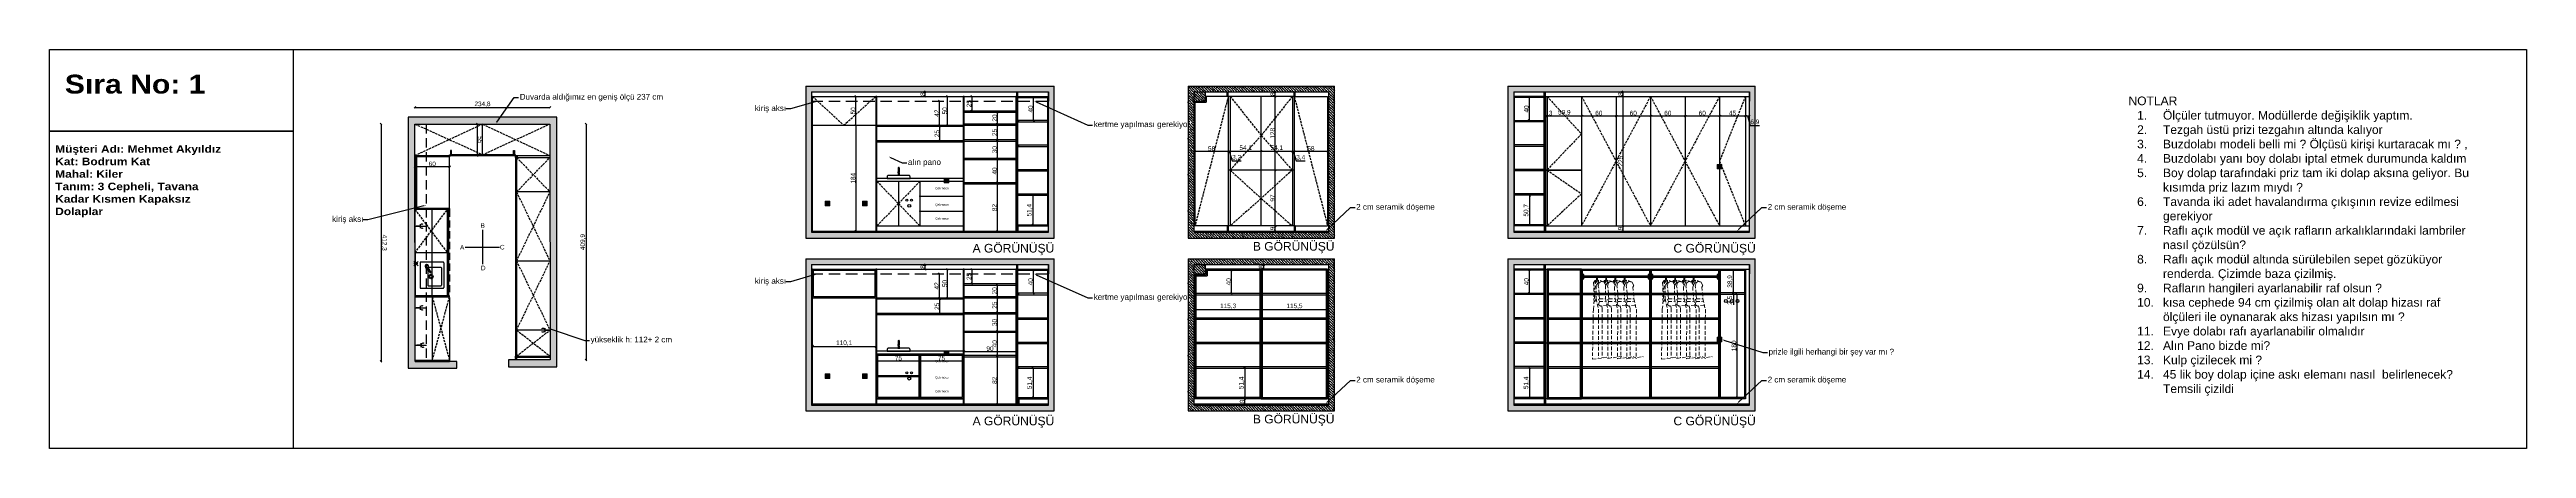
# Model space of a CAD drawing. Header units: millimetres. Extents: x 1064 to 14043, y 831 to 5538.
# Drawn here: x 2303 to 6611, y 831 to 1524 of the extents above; entities that cross this region are included whole.
import ezdxf
from ezdxf import colors
from ezdxf.entities.mleader import LeaderData, LeaderLine
from ezdxf.math import Vec2, Vec3

# ---------------------------------------------------------------- set-up
doc = ezdxf.new("R2010")
doc.units = ezdxf.units.MM
doc.set_wipeout_variables(frame=1)
for name, pattern in [('( Hidden )', [0.375, 0.25, -0.125]), ('CENTER', [50.8, 31.75, -6.35, 6.35, -6.35]), ('JIS_02_4.0', [5.5, 4, -1.5])]:
    doc.linetypes.add(name, pattern=pattern)
for name, color, linetype in [('0_Toner_Axis', 8, 'CENTER'), ('5_Toner_Electrical', 133, 'Continuous'), ('furn', 134, 'Continuous'), ('furn_wet', 152, 'Continuous'), ('perde', 90, 'Continuous'), ('prizler elektrik', 2, 'Continuous'), ('symbol', 8, 'Continuous')]:
    doc.layers.add(name, color=color, linetype=linetype)
doc.layers.add('5_ID-Electrical _Priz', color=3, linetype='Continuous', lineweight=0)
doc.layers.add('çerçeve', color=40, linetype='Continuous', lineweight=40)
doc.layers.add('transparan', color=7, linetype='Continuous', transparency=0.75)
doc.styles.get("Standard").update_dxf_attribs({"font": 'arial.ttf'})
doc.dimstyles.new('ISO-25', dxfattribs={"dimtxt": 8, "dimasz": 3, "dimexe": 1.25, "dimexo": 0.625, "dimtad": 1, "dimdec": 1, "dimtxsty": 'Standard', "dimblk": 'OBLIQUE', "dimcen": 2.5, "dimse1": 1, "dimse2": 1, "dimadec": 0, "dimazin": 0, "dimtfac": 1, "dimtdec": 1, "dimtmove": 0, "dimatfit": 3, "dimldrblk": 'OBLIQUE', "dimfxl": 1, "dimarcsym": 0})
pattern_1 = [(315, (-4420.0002, -8852.851), (6.1739261, -1.683798), [7.9375, -1.5875, 0, -1.5875])]

# ---------------------------------------------------------------- blocks, each defined once
blk = doc.blocks.new('_Oblique')
at = {"color": 0, "linetype": 'ByBlock', "lineweight": -2}
blk.add_line((-0.5, -0.5), (0.5, 0.5), dxfattribs=at)
blk = doc.blocks.new('*D668')
at = {"layer": 'Defpoints', "color": 0, "transparency": 16777216}
for p in [(3227.9, 1140.4), (2993.1, 1111.5), (3227.9, 1111.5)]:
    blk.add_point(p, dxfattribs=at)
at = {"layer": 'çerçeve', "color": 0, "lineweight": -2, "transparency": 16777216}
blk.add_line((2993.1, 1140.4), (3227.9, 1140.4), dxfattribs=at)
at = {"layer": 'çerçeve', "color": 0, "lineweight": -2, "transparency": 16777216, "xscale": 3, "yscale": 3, "zscale": 3, "rotation": 180.0000000000001}
blk.add_blockref('_Oblique', (2993.1, 1140.4), dxfattribs=at)
at = {"layer": 'çerçeve', "color": 0, "lineweight": -2, "transparency": 16777216, "xscale": 3, "yscale": 3, "zscale": 3}
blk.add_blockref('_Oblique', (3227.9, 1140.4), dxfattribs=at)
at = {"layer": 'çerçeve', "color": 0, "transparency": 16777216, "insert": (3110.5, 1145.8), "char_height": 8, "attachment_point": 5}
blk.add_mtext('234,8', dxfattribs=at)
blk = doc.blocks.new('*D669')
at = {"layer": 'Defpoints', "color": 0, "transparency": 16777216}
for p in [(3227.9, 1111.5), (3227.9, 701.6), (3290.7, 701.6)]:
    blk.add_point(p, dxfattribs=at)
at = {"layer": 'çerçeve', "color": 0, "lineweight": -2, "transparency": 16777216}
blk.add_line((3290.7, 1111.5), (3290.7, 701.6), dxfattribs=at)
at = {"layer": 'çerçeve', "color": 0, "lineweight": -2, "transparency": 16777216, "xscale": 3, "yscale": 3, "zscale": 3}
for p, rotation in [((3290.7, 1111.5), 90.0000000000001), ((3290.7, 701.6), 270.0000000000001)]:
    blk.add_blockref('_Oblique', p, dxfattribs=dict(at, rotation=rotation))
at = {"layer": 'çerçeve', "color": 0, "transparency": 16777216, "insert": (3285.3, 906.5), "char_height": 8, "attachment_point": 5, "rotation": 90}
blk.add_mtext('409,9', dxfattribs=at)
blk = doc.blocks.new('zgvfdvd')
at = {"layer": 'prizler elektrik', "lineweight": 30}
for p, q in [((22208.3, -7204.6), (22213.3, -7209.6)), ((22213.3, -7204.6), (22208.3, -7209.6))]:
    blk.add_line(p, q, dxfattribs=at)
blk.add_circle((22210.8, -7207.1), 1.5, dxfattribs=at)
blk = doc.blocks.new('A$C5399117F')
at = {"layer": '0_Toner_Axis', "ltscale": 0.1}
blk.add_lwpolyline([(3.5, 18.8), (3.5, 0)], dxfattribs=at)
at = {"layer": '5_Toner_Electrical'}
for p, q in [((7, 9.9), (0, 9.9)), ((3.5, 9.9), (3.5, 16.9))]:
    blk.add_line(p, q, dxfattribs=at)
blk.add_arc((3.5, 6.4), 3.53, 326.7114, 213.2886, dxfattribs=at)
blk = doc.blocks.new('*D410')
at = {"color": 0, "lineweight": -2, "transparency": 16777216}
blk.add_line((3047.3, 1394.4), (3047.3, 1339.4), dxfattribs=at)
at = {"layer": 'Defpoints', "color": 0, "transparency": 16777216}
for p in [(3040, 1394.4), (3040, 1339.4), (3047.3, 1339.4)]:
    blk.add_point(p, dxfattribs=at)
at = {"color": 0, "lineweight": -2, "transparency": 16777216, "xscale": 3, "yscale": 3, "zscale": 3}
for p, rotation in [((3047.3, 1394.4), 90.00574803777921), ((3047.3, 1339.4), 270.0057480377792)]:
    blk.add_blockref('_Oblique', p, dxfattribs=dict(at, rotation=rotation))
at = {"color": 0, "transparency": 16777216, "insert": (3052, 1366.9), "char_height": 8, "attachment_point": 5, "rotation": 270.0057}
blk.add_mtext('55', dxfattribs=at)
blk = doc.blocks.new('*D411')
at = {"color": 0, "lineweight": -2, "transparency": 16777216}
blk.add_line((2999, 1320.3), (2939, 1320.3), dxfattribs=at)
at = {"layer": 'Defpoints', "color": 0, "transparency": 16777216}
for p in [(2939, 1325.8), (2939, 1320.3), (2999, 1325.8)]:
    blk.add_point(p, dxfattribs=at)
at = {"color": 0, "lineweight": -2, "transparency": 16777216, "xscale": 3, "yscale": 3, "zscale": 3}
for p, rotation in [((2939, 1320.3), 180.0057480377792), ((2999, 1320.3), 0.005748037779191861)]:
    blk.add_blockref('_Oblique', p, dxfattribs=dict(at, rotation=rotation))
at = {"color": 0, "transparency": 16777216, "insert": (2969, 1325.1), "char_height": 8, "attachment_point": 5, "rotation": 0.0057}
blk.add_mtext('60', dxfattribs=at)
blk = doc.blocks.new('HGB')
at = {"linetype": 'ByBlock'}
for p, q in [((6213.4, -946.3), (6217, -947.7)), ((6217.7, -945.9), (6214.1, -944.4)), ((6224.3, -943.4), (6214.4, -943.4)), ((6216.5, -945.4), (6224.3, -945.4)), ((6216.7, -947.6), (6217.5, -945.8)), ((6217, -947.7), (6217.7, -945.9)), ((6224.3, -945.4), (6224.3, -943.4))]:
    blk.add_line(p, q, dxfattribs=at)
blk.add_line((6217.5, -945.4), (6217.5, -945.8))
for radius, start, end in [(3.08, 356.8584, 318.1405), (2.7, 359.3719, 315.6271)]:
    blk.add_arc((6211.4, -944.4), radius, start, end, dxfattribs=at)
blk = doc.blocks.new('*D618')
at = {"color": 0, "lineweight": -2, "transparency": 16777216}
blk.add_line((2879.9, 1394.4), (2880, 982.1), dxfattribs=at)
at = {"layer": 'Defpoints', "color": 0, "transparency": 16777216}
for p in [(2938.9, 1394.4), (2880, 982.1), (2939, 982.1)]:
    blk.add_point(p, dxfattribs=at)
at = {"color": 0, "lineweight": -2, "transparency": 16777216, "xscale": 3, "yscale": 3, "zscale": 3}
for p, rotation in [((2879.9, 1394.4), 90.00574803777921), ((2880, 982.1), 270.0057480377792)]:
    blk.add_blockref('_Oblique', p, dxfattribs=dict(at, rotation=rotation))
at = {"color": 0, "transparency": 16777216, "insert": (2885.4, 1188.2), "char_height": 8, "attachment_point": 5, "rotation": 270.0057}
blk.add_mtext('412,3', dxfattribs=at)
blk = doc.blocks.new('priz')
blk.add_wipeout([(12844.2, 13291.9), (12852.2, 13291.9), (12852.2, 13299.9), (12844.2, 13299.9)]).dxf.layer = '5_ID-Electrical _Priz'
at = {"layer": '5_ID-Electrical _Priz'}
for points in [[(12844.2, 13299.9), (12852.2, 13299.9), (12852.2, 13291.9), (12844.2, 13291.9)], [(12852.1, 13299.8), (12852.1, 13291.9), (12844.3, 13291.9), (12844.3, 13299.8)], [(12851.2, 13298.9), (12845.2, 13298.9), (12845.2, 13292.9), (12851.2, 13292.9)], [(12850.9, 13298.6), (12845.5, 13298.6), (12845.5, 13293.2), (12850.9, 13293.2)]]:
    blk.add_lwpolyline(points, close=True, dxfattribs=at)
for centre, radius in [((12848.2, 13295.9), 1.88), ((12847.6, 13295.9), 0.23), ((12848.7, 13295.9), 0.23)]:
    blk.add_circle(centre, radius, dxfattribs=at)
blk = doc.blocks.new('kesit 2')
h = blk.add_hatch()
h.set_pattern_fill('ANSI36', color=256, angle=270)
h.set_pattern_definition([(315, (-4547.6026, -8875.4205), (6.1739261, -1.683798), [7.9375, -1.5875, 0, -1.5875])])
h.paths.add_polyline_path([(3120.6, 393.3), (2688.3, 393.3), (2688.3, 129.3), (3120.6, 129.3)])
h.paths.add_polyline_path([(3110.6, 139.3), (2698.3, 139.3), (2698.3, 383.3), (3110.6, 383.3)], flags=16)
for p, q in [((2688.3, 393.3), (2688.3, 129.3)), ((2688.3, 393.3), (3120.6, 393.3)), ((3120.6, 129.3), (3120.6, 393.3)), ((2698.3, 383.3), (2698.3, 139.3)), ((2698.3, 383.3), (3110.6, 383.3)), ((3110.6, 139.3), (3110.6, 383.3)), ((3110.6, 383.3), (3110.6, 367.3)), ((2688.3, 129.3), (3120.6, 129.3)), ((2698.3, 141.3), (3110.6, 141.3)), ((2698.3, 139.3), (3110.6, 139.3))]:
    blk.add_line(p, q)
at = {"linetype": '( Hidden )', "ltscale": 80}
blk.add_line((2698.3, 367.3), (3108.2, 367.3), dxfattribs=at)
for centre, radius in [((2864.3, 195.3), 1.69), ((2868.3, 185.3), 2.5), ((2872.1, 195.3), 1.69)]:
    blk.add_circle(centre, radius)
at = {"layer": '5_ID-Electrical _Priz'}
for p in [(-9914.9, -13066.5), (-10121.9, -13106.5), (-10056.9, -13106.5)]:
    blk.add_blockref('priz', p, dxfattribs=at)
blk = doc.blocks.new('TS122BCF')
at = {"layer": 'furn_wet'}
for p, q in [((-0.009, 0.153), (-0.009, 0.167)), ((-0.008, 0.239), (-0.008, 0.232)), ((-0.008, 0.232), (-0.008, 0.172)), ((-0.008, 0.152), (-0.008, 0.151)), ((-0.008, 0.151), (-0.008, 0.1)), ((0.008, 0.239), (0.008, 0.172)), ((0.008, 0.152), (0.008, 0.1)), ((0.009, 0.153), (0.009, 0.167))]:
    blk.add_line(p, q, dxfattribs=at)
at = {"layer": 'furn_wet', "flags": 128}
for points in [[(0.009, 0.167), (0.009, 0.168), (0.008, 0.168), (0.008, 0.168), (0.007, 0.168), (0.005, 0.169), (0.004, 0.169), (0.002, 0.169), (0.001, 0.169), (-0.001, 0.169), (-0.003, 0.169), (-0.004, 0.169), (-0.005, 0.169), (-0.007, 0.168), (-0.008, 0.168), (-0.008, 0.168), (-0.009, 0.168), (-0.009, 0.167)], [(0.009, 0.166), (0.009, 0.166), (0.008, 0.167), (0.008, 0.167), (0.007, 0.167), (0.005, 0.168), (0.004, 0.168), (0.002, 0.168), (0.001, 0.168), (-0.001, 0.168), (-0.003, 0.168), (-0.004, 0.168), (-0.005, 0.168), (-0.007, 0.167), (-0.008, 0.167), (-0.008, 0.167), (-0.009, 0.166), (-0.009, 0.166)], [(0.008, 0.172), (0.007, 0.172), (0.006, 0.172), (0.004, 0.173), (0.003, 0.173), (0.001, 0.173), (-0.001, 0.173), (-0.003, 0.173), (-0.004, 0.173), (-0.006, 0.172), (-0.007, 0.172), (-0.008, 0.172)]]:
    blk.add_lwpolyline(points, dxfattribs=at)
blk.add_lwpolyline([(-0.009, 0.153), (-0.009, 0.152), (-0.008, 0.152), (-0.008, 0.152), (-0.007, 0.152), (-0.005, 0.151), (-0.004, 0.151), (-0.002, 0.151), (0, 0.151), (0.001, 0.151), (0.003, 0.151), (0.005, 0.151), (0.006, 0.151), (0.007, 0.152), (0.008, 0.152), (0.009, 0.152), (0.009, 0.153), (0.009, 0.153), (0.009, 0.153), (0.008, 0.153), (0.007, 0.154), (0.006, 0.154), (0.005, 0.154), (0.003, 0.154), (0.001, 0.154), (0, 0.154), (-0.002, 0.154), (-0.004, 0.154), (-0.005, 0.154), (-0.007, 0.154), (-0.008, 0.154), (-0.008, 0.153), (-0.009, 0.153)], close=True, dxfattribs=at)
at = {"layer": 'furn_wet'}
for centre, radius, start, end in [((-0.021, 0.173), 0.0128, 334.0868, 354.8489), ((0, 0.239), 0.00782, 0, 180), ((0.021, 0.173), 0.0128, 185.1511, 205.9132)]:
    blk.add_arc(centre, radius, start, end, dxfattribs=at)
blk = doc.blocks.new('*D622')
at = {"color": 0, "lineweight": -2, "transparency": 16777216}
blk.add_line((3907.2, 1442.3), (3907.2, 1417.3), dxfattribs=at)
at = {"layer": 'Defpoints', "color": 0, "transparency": 16777216}
for p in [(3907.2, 1442.3), (3907.2, 1417.3), (3907.2, 1417.3)]:
    blk.add_point(p, dxfattribs=at)
at = {"color": 0, "lineweight": -2, "transparency": 16777216, "xscale": 3, "yscale": 3, "zscale": 3}
for p, rotation in [((3907.2, 1442.3), 90), ((3907.2, 1417.3), 270)]:
    blk.add_blockref('_Oblique', p, dxfattribs=dict(at, rotation=rotation))
at = {"color": 0, "transparency": 16777216, "insert": (3902.5, 1429.8), "char_height": 8, "attachment_point": 5, "rotation": 90}
blk.add_mtext('25', dxfattribs=at)
blk = doc.blocks.new('*D623')
at = {"color": 0, "lineweight": -2, "transparency": 16777216}
blk.add_line((3951.7, 1414.8), (3951.7, 1394.8), dxfattribs=at)
at = {"layer": 'Defpoints', "color": 0, "transparency": 16777216}
for p in [(3942.4, 1414.8), (3942.4, 1394.8), (3951.7, 1394.8)]:
    blk.add_point(p, dxfattribs=at)
at = {"color": 0, "lineweight": -2, "transparency": 16777216, "xscale": 3, "yscale": 3, "zscale": 3}
for p, rotation in [((3951.7, 1414.8), 90), ((3951.7, 1394.8), 270)]:
    blk.add_blockref('_Oblique', p, dxfattribs=dict(at, rotation=rotation))
at = {"color": 0, "transparency": 16777216, "insert": (3947, 1404.8), "char_height": 8, "attachment_point": 5, "rotation": 90}
blk.add_mtext('20', dxfattribs=at)
blk = doc.blocks.new('*D624')
at = {"color": 0, "lineweight": -2, "transparency": 16777216}
blk.add_line((3951.7, 1392.3), (3951.7, 1367.3), dxfattribs=at)
at = {"layer": 'Defpoints', "color": 0, "transparency": 16777216}
for p in [(3951.7, 1392.3), (3951.7, 1367.3), (3951.7, 1367.3)]:
    blk.add_point(p, dxfattribs=at)
at = {"color": 0, "lineweight": -2, "transparency": 16777216, "xscale": 3, "yscale": 3, "zscale": 3}
for p, rotation in [((3951.7, 1392.3), 90), ((3951.7, 1367.3), 270)]:
    blk.add_blockref('_Oblique', p, dxfattribs=dict(at, rotation=rotation))
at = {"color": 0, "transparency": 16777216, "insert": (3947, 1379.8), "char_height": 8, "attachment_point": 5, "rotation": 90}
blk.add_mtext('25', dxfattribs=at)
blk = doc.blocks.new('*D625')
at = {"color": 0, "lineweight": -2, "transparency": 16777216}
blk.add_line((3951.7, 1364.8), (3951.7, 1334.8), dxfattribs=at)
at = {"layer": 'Defpoints', "color": 0, "transparency": 16777216}
for p in [(3951.7, 1364.8), (3951.7, 1334.8), (3951.7, 1334.8)]:
    blk.add_point(p, dxfattribs=at)
at = {"color": 0, "lineweight": -2, "transparency": 16777216, "xscale": 3, "yscale": 3, "zscale": 3}
for p, rotation in [((3951.7, 1364.8), 90), ((3951.7, 1334.8), 270)]:
    blk.add_blockref('_Oblique', p, dxfattribs=dict(at, rotation=rotation))
at = {"color": 0, "transparency": 16777216, "insert": (3947, 1349.8), "char_height": 8, "attachment_point": 5, "rotation": 90}
blk.add_mtext('30', dxfattribs=at)
blk = doc.blocks.new('*D626')
at = {"color": 0, "lineweight": -2, "transparency": 16777216}
blk.add_line((3951.7, 1332.8), (3951.7, 1292.8), dxfattribs=at)
at = {"layer": 'Defpoints', "color": 0, "transparency": 16777216}
for p in [(3951.7, 1292.8), (3959.5, 1332.8), (3959.5, 1292.8)]:
    blk.add_point(p, dxfattribs=at)
at = {"color": 0, "lineweight": -2, "transparency": 16777216, "xscale": 3, "yscale": 3, "zscale": 3}
for p, rotation in [((3951.7, 1332.8), 90), ((3951.7, 1292.8), 270)]:
    blk.add_blockref('_Oblique', p, dxfattribs=dict(at, rotation=rotation))
at = {"color": 0, "transparency": 16777216, "insert": (3947, 1312.8), "char_height": 8, "attachment_point": 5, "rotation": 90}
blk.add_mtext('40', dxfattribs=at)
blk = doc.blocks.new('*D627')
at = {"color": 0, "lineweight": -2, "transparency": 16777216}
blk.add_line((3951.7, 1290.3), (3951.7, 1208.3), dxfattribs=at)
at = {"layer": 'Defpoints', "color": 0, "transparency": 16777216}
for p in [(3954.2, 1290.3), (3951.7, 1208.3), (3954.2, 1208.3)]:
    blk.add_point(p, dxfattribs=at)
at = {"color": 0, "lineweight": -2, "transparency": 16777216, "xscale": 3, "yscale": 3, "zscale": 3}
for p, rotation in [((3951.7, 1290.3), 90), ((3951.7, 1208.3), 270)]:
    blk.add_blockref('_Oblique', p, dxfattribs=dict(at, rotation=rotation))
at = {"color": 0, "transparency": 16777216, "insert": (3947, 1249.3), "char_height": 8, "attachment_point": 5, "rotation": 90}
blk.add_mtext('82', dxfattribs=at)
blk = doc.blocks.new('*D628')
at = {"color": 0, "lineweight": -2, "transparency": 16777216}
blk.add_line((4014.2, 1440.5), (4014.2, 1400.5), dxfattribs=at)
at = {"layer": 'Defpoints', "color": 0, "transparency": 16777216}
for p in [(4014.2, 1440.5), (4012.6, 1400.5), (4014.2, 1400.5)]:
    blk.add_point(p, dxfattribs=at)
at = {"color": 0, "lineweight": -2, "transparency": 16777216, "xscale": 3, "yscale": 3, "zscale": 3}
for p, rotation in [((4014.2, 1440.5), 90), ((4014.2, 1400.5), 270)]:
    blk.add_blockref('_Oblique', p, dxfattribs=dict(at, rotation=rotation))
at = {"color": 0, "transparency": 16777216, "insert": (4009.5, 1420.5), "char_height": 8, "attachment_point": 5, "rotation": 90}
blk.add_mtext('40', dxfattribs=at)
blk = doc.blocks.new('*D629')
at = {"color": 0, "lineweight": -2, "transparency": 16777216}
blk.add_line((4014.2, 1440.5), (4014.2, 1400.5), dxfattribs=at)
at = {"layer": 'Defpoints', "color": 0, "transparency": 16777216}
for p in [(4014.2, 1440.5), (4012.6, 1400.5), (4014.2, 1400.5)]:
    blk.add_point(p, dxfattribs=at)
at = {"color": 0, "lineweight": -2, "transparency": 16777216, "xscale": 3, "yscale": 3, "zscale": 3}
for p, rotation in [((4014.2, 1440.5), 90), ((4014.2, 1400.5), 270)]:
    blk.add_blockref('_Oblique', p, dxfattribs=dict(at, rotation=rotation))
at = {"color": 0, "transparency": 16777216, "insert": (4009.5, 1420.5), "char_height": 8, "attachment_point": 5, "rotation": 90}
blk.add_mtext('40', dxfattribs=at)
blk = doc.blocks.new('*D630')
at = {"color": 0, "lineweight": -2, "transparency": 16777216}
blk.add_line((4014.2, 1440.5), (4014.2, 1400.5), dxfattribs=at)
at = {"layer": 'Defpoints', "color": 0, "transparency": 16777216}
for p in [(4014.2, 1440.5), (4012.6, 1400.5), (4014.2, 1400.5)]:
    blk.add_point(p, dxfattribs=at)
at = {"color": 0, "lineweight": -2, "transparency": 16777216, "xscale": 3, "yscale": 3, "zscale": 3}
for p, rotation in [((4014.2, 1440.5), 90), ((4014.2, 1400.5), 270)]:
    blk.add_blockref('_Oblique', p, dxfattribs=dict(at, rotation=rotation))
at = {"color": 0, "transparency": 16777216, "insert": (4009.5, 1420.5), "char_height": 8, "attachment_point": 5, "rotation": 90}
blk.add_mtext('40', dxfattribs=at)
blk = doc.blocks.new('*D632')
at = {"color": 0, "lineweight": -2, "transparency": 16777216}
blk.add_line((4013.3, 1270.5), (4013.3, 1219.1), dxfattribs=at)
at = {"layer": 'Defpoints', "color": 0, "transparency": 16777216}
for p in [(4013.3, 1270.5), (4013.3, 1219.1), (4013.3, 1219.1)]:
    blk.add_point(p, dxfattribs=at)
at = {"color": 0, "lineweight": -2, "transparency": 16777216, "xscale": 3, "yscale": 3, "zscale": 3}
for p, rotation in [((4013.3, 1270.5), 90), ((4013.3, 1219.1), 270)]:
    blk.add_blockref('_Oblique', p, dxfattribs=dict(at, rotation=rotation))
at = {"color": 0, "transparency": 16777216, "insert": (4007.9, 1244.8), "char_height": 8, "attachment_point": 5, "rotation": 90}
blk.add_mtext('51,4', dxfattribs=at)
blk = doc.blocks.new('*D633')
at = {"color": 0, "lineweight": -2, "transparency": 16777216}
blk.add_line((3851.5, 1365.3), (3851.5, 1390.3), dxfattribs=at)
at = {"layer": 'Defpoints', "color": 0, "transparency": 16777216}
for p in [(3850.5, 1390.3), (3851.5, 1390.3), (3850.5, 1365.3)]:
    blk.add_point(p, dxfattribs=at)
at = {"color": 0, "lineweight": -2, "transparency": 16777216, "xscale": 3, "yscale": 3, "zscale": 3}
for p, rotation in [((3851.5, 1390.3), 90), ((3851.5, 1365.3), 270)]:
    blk.add_blockref('_Oblique', p, dxfattribs=dict(at, rotation=rotation))
at = {"color": 0, "transparency": 16777216, "insert": (3846.8, 1377.8), "char_height": 8, "attachment_point": 5, "rotation": 90}
blk.add_mtext('25', dxfattribs=at)
blk = doc.blocks.new('*D634')
at = {"color": 0, "lineweight": -2, "transparency": 16777216}
blk.add_line((3851, 1392.3), (3851, 1434.3), dxfattribs=at)
at = {"layer": 'Defpoints', "color": 0, "transparency": 16777216}
for p in [(3851, 1434.3), (3860.7, 1434.3), (3860.7, 1392.3)]:
    blk.add_point(p, dxfattribs=at)
at = {"color": 0, "lineweight": -2, "transparency": 16777216, "xscale": 3, "yscale": 3, "zscale": 3}
for p, rotation in [((3851, 1434.3), 90), ((3851, 1392.3), 270)]:
    blk.add_blockref('_Oblique', p, dxfattribs=dict(at, rotation=rotation))
at = {"color": 0, "transparency": 16777216, "insert": (3846.4, 1413.3), "char_height": 8, "attachment_point": 5, "rotation": 90}
blk.add_mtext('42', dxfattribs=at)
blk = doc.blocks.new('*D635')
at = {"color": 0, "lineweight": -2, "transparency": 16777216}
blk.add_line((3865, 1392.3), (3865, 1442.3), dxfattribs=at)
at = {"layer": 'Defpoints', "color": 0, "transparency": 16777216}
for p in [(3860.7, 1442.3), (3865, 1442.3), (3860.7, 1392.3)]:
    blk.add_point(p, dxfattribs=at)
at = {"color": 0, "lineweight": -2, "transparency": 16777216, "xscale": 3, "yscale": 3, "zscale": 3}
for p, rotation in [((3865, 1442.3), 90), ((3865, 1392.3), 270)]:
    blk.add_blockref('_Oblique', p, dxfattribs=dict(at, rotation=rotation))
at = {"color": 0, "transparency": 16777216, "insert": (3860.3, 1417.3), "char_height": 8, "attachment_point": 5, "rotation": 90}
blk.add_mtext('50', dxfattribs=at)
blk = doc.blocks.new('*D636')
at = {"color": 0, "lineweight": -2, "transparency": 16777216}
blk.add_line((3826.5, 1442.3), (3826.5, 1450.3), dxfattribs=at)
at = {"layer": 'Defpoints', "color": 0, "transparency": 16777216}
for p in [(3826.5, 1450.3), (3826.5, 1450.3), (3826.5, 1442.3)]:
    blk.add_point(p, dxfattribs=at)
at = {"color": 0, "lineweight": -2, "transparency": 16777216, "xscale": 3, "yscale": 3, "zscale": 3}
for p, rotation in [((3826.5, 1450.3), 90), ((3826.5, 1442.3), 270)]:
    blk.add_blockref('_Oblique', p, dxfattribs=dict(at, rotation=rotation))
at = {"color": 0, "transparency": 16777216, "insert": (3821.8, 1446.3), "char_height": 8, "attachment_point": 5, "rotation": 90}
blk.add_mtext('8', dxfattribs=at)
blk = doc.blocks.new('*D643')
at = {"color": 0, "lineweight": -2, "transparency": 16777216}
blk.add_line((3907.2, 1142.2), (3907.2, 1117.2), dxfattribs=at)
at = {"layer": 'Defpoints', "color": 0, "transparency": 16777216}
for p in [(3907.2, 1142.2), (3907.2, 1117.2), (3907.2, 1117.2)]:
    blk.add_point(p, dxfattribs=at)
at = {"color": 0, "lineweight": -2, "transparency": 16777216, "xscale": 3, "yscale": 3, "zscale": 3}
for p, rotation in [((3907.2, 1142.2), 90), ((3907.2, 1117.2), 270)]:
    blk.add_blockref('_Oblique', p, dxfattribs=dict(at, rotation=rotation))
at = {"color": 0, "transparency": 16777216, "insert": (3902.5, 1129.7), "char_height": 8, "attachment_point": 5, "rotation": 90}
blk.add_mtext('25', dxfattribs=at)
blk = doc.blocks.new('*D637')
at = {"color": 0, "lineweight": -2, "transparency": 16777216}
blk.add_line((3951.7, 1114.7), (3951.7, 1094.7), dxfattribs=at)
at = {"layer": 'Defpoints', "color": 0, "transparency": 16777216}
for p in [(3942.4, 1114.7), (3942.4, 1094.7), (3951.7, 1094.7)]:
    blk.add_point(p, dxfattribs=at)
at = {"color": 0, "lineweight": -2, "transparency": 16777216, "xscale": 3, "yscale": 3, "zscale": 3}
for p, rotation in [((3951.7, 1114.7), 90), ((3951.7, 1094.7), 270)]:
    blk.add_blockref('_Oblique', p, dxfattribs=dict(at, rotation=rotation))
at = {"color": 0, "transparency": 16777216, "insert": (3947, 1104.7), "char_height": 8, "attachment_point": 5, "rotation": 90}
blk.add_mtext('20', dxfattribs=at)
blk = doc.blocks.new('*D638')
at = {"color": 0, "lineweight": -2, "transparency": 16777216}
blk.add_line((3951.7, 1092.2), (3951.7, 1067.2), dxfattribs=at)
at = {"layer": 'Defpoints', "color": 0, "transparency": 16777216}
for p in [(3951.7, 1092.2), (3951.7, 1067.2), (3951.7, 1067.2)]:
    blk.add_point(p, dxfattribs=at)
at = {"color": 0, "lineweight": -2, "transparency": 16777216, "xscale": 3, "yscale": 3, "zscale": 3}
for p, rotation in [((3951.7, 1092.2), 90), ((3951.7, 1067.2), 270)]:
    blk.add_blockref('_Oblique', p, dxfattribs=dict(at, rotation=rotation))
at = {"color": 0, "transparency": 16777216, "insert": (3947, 1079.7), "char_height": 8, "attachment_point": 5, "rotation": 90}
blk.add_mtext('25', dxfattribs=at)
blk = doc.blocks.new('*D639')
at = {"color": 0, "lineweight": -2, "transparency": 16777216}
blk.add_line((3951.7, 1064.7), (3951.7, 1034.7), dxfattribs=at)
at = {"layer": 'Defpoints', "color": 0, "transparency": 16777216}
for p in [(3951.7, 1064.7), (3951.7, 1034.7), (3951.7, 1034.7)]:
    blk.add_point(p, dxfattribs=at)
at = {"color": 0, "lineweight": -2, "transparency": 16777216, "xscale": 3, "yscale": 3, "zscale": 3}
for p, rotation in [((3951.7, 1064.7), 90), ((3951.7, 1034.7), 270)]:
    blk.add_blockref('_Oblique', p, dxfattribs=dict(at, rotation=rotation))
at = {"color": 0, "transparency": 16777216, "insert": (3947, 1049.7), "char_height": 8, "attachment_point": 5, "rotation": 90}
blk.add_mtext('30', dxfattribs=at)
blk = doc.blocks.new('*D640')
at = {"color": 0, "lineweight": -2, "transparency": 16777216}
blk.add_line((3951.7, 1032.7), (3951.7, 992.7), dxfattribs=at)
at = {"layer": 'Defpoints', "color": 0, "transparency": 16777216}
for p in [(3951.7, 992.7), (3959.5, 1032.7), (3959.5, 992.7)]:
    blk.add_point(p, dxfattribs=at)
at = {"color": 0, "lineweight": -2, "transparency": 16777216, "xscale": 3, "yscale": 3, "zscale": 3}
for p, rotation in [((3951.7, 1032.7), 90), ((3951.7, 992.7), 270)]:
    blk.add_blockref('_Oblique', p, dxfattribs=dict(at, rotation=rotation))
at = {"color": 0, "transparency": 16777216, "insert": (3947, 1012.7), "char_height": 8, "attachment_point": 5, "rotation": 90}
blk.add_mtext('40', dxfattribs=at)
blk = doc.blocks.new('*D641')
at = {"color": 0, "lineweight": -2, "transparency": 16777216}
blk.add_line((3951.7, 990.2), (3951.7, 908.2), dxfattribs=at)
at = {"layer": 'Defpoints', "color": 0, "transparency": 16777216}
for p in [(3954.2, 990.2), (3951.7, 908.2), (3954.2, 908.2)]:
    blk.add_point(p, dxfattribs=at)
at = {"color": 0, "lineweight": -2, "transparency": 16777216, "xscale": 3, "yscale": 3, "zscale": 3}
for p, rotation in [((3951.7, 990.2), 90), ((3951.7, 908.2), 270)]:
    blk.add_blockref('_Oblique', p, dxfattribs=dict(at, rotation=rotation))
at = {"color": 0, "transparency": 16777216, "insert": (3947, 949.2), "char_height": 8, "attachment_point": 5, "rotation": 90}
blk.add_mtext('82', dxfattribs=at)
blk = doc.blocks.new('*D648')
at = {"color": 0, "lineweight": -2, "transparency": 16777216}
blk.add_line((3851.5, 1065.2), (3851.5, 1090.2), dxfattribs=at)
at = {"layer": 'Defpoints', "color": 0, "transparency": 16777216}
for p in [(3850.5, 1090.2), (3851.5, 1090.2), (3850.5, 1065.2)]:
    blk.add_point(p, dxfattribs=at)
at = {"color": 0, "lineweight": -2, "transparency": 16777216, "xscale": 3, "yscale": 3, "zscale": 3}
for p, rotation in [((3851.5, 1090.2), 90), ((3851.5, 1065.2), 270)]:
    blk.add_blockref('_Oblique', p, dxfattribs=dict(at, rotation=rotation))
at = {"color": 0, "transparency": 16777216, "insert": (3846.8, 1077.7), "char_height": 8, "attachment_point": 5, "rotation": 90}
blk.add_mtext('25', dxfattribs=at)
blk = doc.blocks.new('*D649')
at = {"color": 0, "lineweight": -2, "transparency": 16777216}
blk.add_line((3851, 1092.2), (3851, 1134.2), dxfattribs=at)
at = {"layer": 'Defpoints', "color": 0, "transparency": 16777216}
for p in [(3851, 1134.2), (3860.7, 1134.2), (3860.7, 1092.2)]:
    blk.add_point(p, dxfattribs=at)
at = {"color": 0, "lineweight": -2, "transparency": 16777216, "xscale": 3, "yscale": 3, "zscale": 3}
for p, rotation in [((3851, 1134.2), 90), ((3851, 1092.2), 270)]:
    blk.add_blockref('_Oblique', p, dxfattribs=dict(at, rotation=rotation))
at = {"color": 0, "transparency": 16777216, "insert": (3846.4, 1113.2), "char_height": 8, "attachment_point": 5, "rotation": 90}
blk.add_mtext('42', dxfattribs=at)
blk = doc.blocks.new('*D650')
at = {"color": 0, "lineweight": -2, "transparency": 16777216}
blk.add_line((3865, 1092.2), (3865, 1142.2), dxfattribs=at)
at = {"layer": 'Defpoints', "color": 0, "transparency": 16777216}
for p in [(3860.7, 1142.2), (3865, 1142.2), (3860.7, 1092.2)]:
    blk.add_point(p, dxfattribs=at)
at = {"color": 0, "lineweight": -2, "transparency": 16777216, "xscale": 3, "yscale": 3, "zscale": 3}
for p, rotation in [((3865, 1142.2), 90), ((3865, 1092.2), 270)]:
    blk.add_blockref('_Oblique', p, dxfattribs=dict(at, rotation=rotation))
at = {"color": 0, "transparency": 16777216, "insert": (3860.3, 1117.2), "char_height": 8, "attachment_point": 5, "rotation": 90}
blk.add_mtext('50', dxfattribs=at)
blk = doc.blocks.new('*D651')
at = {"color": 0, "lineweight": -2, "transparency": 16777216}
blk.add_line((3826.5, 1142.2), (3826.5, 1150.2), dxfattribs=at)
at = {"layer": 'Defpoints', "color": 0, "transparency": 16777216}
for p in [(3826.5, 1150.2), (3826.5, 1150.2), (3826.5, 1142.2)]:
    blk.add_point(p, dxfattribs=at)
at = {"color": 0, "lineweight": -2, "transparency": 16777216, "xscale": 3, "yscale": 3, "zscale": 3}
for p, rotation in [((3826.5, 1150.2), 90), ((3826.5, 1142.2), 270)]:
    blk.add_blockref('_Oblique', p, dxfattribs=dict(at, rotation=rotation))
at = {"color": 0, "transparency": 16777216, "insert": (3821.8, 1146.2), "char_height": 8, "attachment_point": 5, "rotation": 90}
blk.add_mtext('8', dxfattribs=at)
blk = doc.blocks.new('*D652')
at = {"color": 0, "lineweight": -2, "transparency": 16777216}
blk.add_line((3630.3, 1008.2), (3740.4, 1008.2), dxfattribs=at)
at = {"layer": 'Defpoints', "color": 0, "transparency": 16777216}
for p in [(3630.3, 1009.2), (3740.4, 1009.2), (3740.4, 1008.2)]:
    blk.add_point(p, dxfattribs=at)
at = {"color": 0, "lineweight": -2, "transparency": 16777216, "xscale": 3, "yscale": 3, "zscale": 3, "rotation": 180}
blk.add_blockref('_Oblique', (3630.3, 1008.2), dxfattribs=at)
at = {"color": 0, "lineweight": -2, "transparency": 16777216, "xscale": 3, "yscale": 3, "zscale": 3}
blk.add_blockref('_Oblique', (3740.4, 1008.2), dxfattribs=at)
at = {"color": 0, "transparency": 16777216, "insert": (3685.3, 1013.7), "char_height": 8, "attachment_point": 5}
blk.add_mtext('110,1', dxfattribs=at)
blk = doc.blocks.new('*D653')
at = {"color": 0, "lineweight": -2, "transparency": 16777216}
blk.add_line((3742.2, 982.9), (3817.2, 982.9), dxfattribs=at)
at = {"layer": 'Defpoints', "color": 0, "transparency": 16777216}
for p in [(3742.2, 989.7), (3817.2, 989.7), (3817.2, 982.9)]:
    blk.add_point(p, dxfattribs=at)
at = {"color": 0, "lineweight": -2, "transparency": 16777216, "xscale": 3, "yscale": 3, "zscale": 3, "rotation": 180}
blk.add_blockref('_Oblique', (3742.2, 982.9), dxfattribs=at)
at = {"color": 0, "lineweight": -2, "transparency": 16777216, "xscale": 3, "yscale": 3, "zscale": 3}
blk.add_blockref('_Oblique', (3817.2, 982.9), dxfattribs=at)
at = {"color": 0, "transparency": 16777216, "insert": (3779.7, 987.6), "char_height": 8, "attachment_point": 5}
blk.add_mtext('75', dxfattribs=at)
blk = doc.blocks.new('*D654')
at = {"color": 0, "lineweight": -2, "transparency": 16777216}
blk.add_line((3817.2, 982.9), (3892.2, 982.9), dxfattribs=at)
at = {"layer": 'Defpoints', "color": 0, "transparency": 16777216}
for p in [(3817.2, 987.1), (3892.2, 987.1), (3892.2, 982.9)]:
    blk.add_point(p, dxfattribs=at)
at = {"color": 0, "lineweight": -2, "transparency": 16777216, "xscale": 3, "yscale": 3, "zscale": 3, "rotation": 180}
blk.add_blockref('_Oblique', (3817.2, 982.9), dxfattribs=at)
at = {"color": 0, "lineweight": -2, "transparency": 16777216, "xscale": 3, "yscale": 3, "zscale": 3}
blk.add_blockref('_Oblique', (3892.2, 982.9), dxfattribs=at)
at = {"color": 0, "transparency": 16777216, "insert": (3854.7, 987.6), "char_height": 8, "attachment_point": 5}
blk.add_mtext('75', dxfattribs=at)
blk = doc.blocks.new('*D655')
at = {"color": 0, "lineweight": -2, "transparency": 16777216}
blk.add_line((3894, 999.5), (3984, 999.5), dxfattribs=at)
at = {"layer": 'Defpoints', "color": 0, "transparency": 16777216}
for p in [(3984, 999.5), (3894, 990.2), (3984, 990.2)]:
    blk.add_point(p, dxfattribs=at)
at = {"color": 0, "lineweight": -2, "transparency": 16777216, "xscale": 3, "yscale": 3, "zscale": 3, "rotation": 180}
blk.add_blockref('_Oblique', (3894, 999.5), dxfattribs=at)
at = {"color": 0, "lineweight": -2, "transparency": 16777216, "xscale": 3, "yscale": 3, "zscale": 3}
blk.add_blockref('_Oblique', (3984, 999.5), dxfattribs=at)
at = {"color": 0, "transparency": 16777216, "insert": (3939, 1004.2), "char_height": 8, "attachment_point": 5}
blk.add_mtext('90', dxfattribs=at)
blk = doc.blocks.new('*D671')
at = {"color": 0, "lineweight": -2, "transparency": 16777216}
blk.add_line((4358.6, 1140.4), (4358.6, 1100.4), dxfattribs=at)
at = {"layer": 'Defpoints', "color": 0, "transparency": 16777216}
for p in [(4355.8, 1140.4), (4355.8, 1100.4), (4358.6, 1100.4)]:
    blk.add_point(p, dxfattribs=at)
at = {"color": 0, "lineweight": -2, "transparency": 16777216, "xscale": 3, "yscale": 3, "zscale": 3}
for p, rotation in [((4358.6, 1140.4), 90), ((4358.6, 1100.4), 270)]:
    blk.add_blockref('_Oblique', p, dxfattribs=dict(at, rotation=rotation))
at = {"color": 0, "transparency": 16777216, "insert": (4353.9, 1120.4), "char_height": 8, "attachment_point": 5, "rotation": 90}
blk.add_mtext('40', dxfattribs=at)
blk = doc.blocks.new('*D672')
at = {"color": 0, "lineweight": -2, "transparency": 16777216}
blk.add_line((4382.2, 970.4), (4382.2, 919), dxfattribs=at)
at = {"layer": 'Defpoints', "color": 0, "transparency": 16777216}
for p in [(4379.6, 970.4), (4379.6, 919), (4382.2, 919)]:
    blk.add_point(p, dxfattribs=at)
at = {"color": 0, "lineweight": -2, "transparency": 16777216, "xscale": 3, "yscale": 3, "zscale": 3}
for p, rotation in [((4382.2, 970.4), 90), ((4382.2, 919), 270)]:
    blk.add_blockref('_Oblique', p, dxfattribs=dict(at, rotation=rotation))
at = {"color": 0, "transparency": 16777216, "insert": (4376.7, 944.7), "char_height": 8, "attachment_point": 5, "rotation": 90}
blk.add_mtext('51,4', dxfattribs=at)
blk = doc.blocks.new('*D695')
at = {"color": 0, "lineweight": -2, "transparency": 16777216}
blk.add_line((4014.2, 1140.4), (4014.2, 1100.4), dxfattribs=at)
at = {"layer": 'Defpoints', "color": 0, "transparency": 16777216}
for p in [(4014.2, 1140.4), (4012.6, 1100.4), (4014.2, 1100.4)]:
    blk.add_point(p, dxfattribs=at)
at = {"color": 0, "lineweight": -2, "transparency": 16777216, "xscale": 3, "yscale": 3, "zscale": 3}
for p, rotation in [((4014.2, 1140.4), 90), ((4014.2, 1100.4), 270)]:
    blk.add_blockref('_Oblique', p, dxfattribs=dict(at, rotation=rotation))
at = {"color": 0, "transparency": 16777216, "insert": (4009.5, 1120.4), "char_height": 8, "attachment_point": 5, "rotation": 90}
blk.add_mtext('40', dxfattribs=at)
blk = doc.blocks.new('*D696')
at = {"color": 0, "lineweight": -2, "transparency": 16777216}
blk.add_line((4014.2, 1140.4), (4014.2, 1100.4), dxfattribs=at)
at = {"layer": 'Defpoints', "color": 0, "transparency": 16777216}
for p in [(4014.2, 1140.4), (4012.6, 1100.4), (4014.2, 1100.4)]:
    blk.add_point(p, dxfattribs=at)
at = {"color": 0, "lineweight": -2, "transparency": 16777216, "xscale": 3, "yscale": 3, "zscale": 3}
for p, rotation in [((4014.2, 1140.4), 90), ((4014.2, 1100.4), 270)]:
    blk.add_blockref('_Oblique', p, dxfattribs=dict(at, rotation=rotation))
at = {"color": 0, "transparency": 16777216, "insert": (4009.5, 1120.4), "char_height": 8, "attachment_point": 5, "rotation": 90}
blk.add_mtext('40', dxfattribs=at)
blk = doc.blocks.new('*D697')
at = {"color": 0, "lineweight": -2, "transparency": 16777216}
blk.add_line((4014.2, 1140.4), (4014.2, 1100.4), dxfattribs=at)
at = {"layer": 'Defpoints', "color": 0, "transparency": 16777216}
for p in [(4014.2, 1140.4), (4012.6, 1100.4), (4014.2, 1100.4)]:
    blk.add_point(p, dxfattribs=at)
at = {"color": 0, "lineweight": -2, "transparency": 16777216, "xscale": 3, "yscale": 3, "zscale": 3}
for p, rotation in [((4014.2, 1140.4), 90), ((4014.2, 1100.4), 270)]:
    blk.add_blockref('_Oblique', p, dxfattribs=dict(at, rotation=rotation))
at = {"color": 0, "transparency": 16777216, "insert": (4009.5, 1120.4), "char_height": 8, "attachment_point": 5, "rotation": 90}
blk.add_mtext('40', dxfattribs=at)
blk = doc.blocks.new('*D698')
at = {"color": 0, "lineweight": -2, "transparency": 16777216}
blk.add_line((4014.2, 1140.4), (4014.2, 1100.4), dxfattribs=at)
at = {"layer": 'Defpoints', "color": 0, "transparency": 16777216}
for p in [(4014.2, 1140.4), (4012.6, 1100.4), (4014.2, 1100.4)]:
    blk.add_point(p, dxfattribs=at)
at = {"color": 0, "lineweight": -2, "transparency": 16777216, "xscale": 3, "yscale": 3, "zscale": 3}
for p, rotation in [((4014.2, 1140.4), 90), ((4014.2, 1100.4), 270)]:
    blk.add_blockref('_Oblique', p, dxfattribs=dict(at, rotation=rotation))
at = {"color": 0, "transparency": 16777216, "insert": (4009.5, 1120.4), "char_height": 8, "attachment_point": 5, "rotation": 90}
blk.add_mtext('40', dxfattribs=at)
blk = doc.blocks.new('*D694')
at = {"color": 0, "lineweight": -2, "transparency": 16777216}
blk.add_line((4014, 970.4), (4014, 919), dxfattribs=at)
at = {"layer": 'Defpoints', "color": 0, "transparency": 16777216}
for p in [(4014, 970.4), (4013.3, 919), (4014, 919)]:
    blk.add_point(p, dxfattribs=at)
at = {"color": 0, "lineweight": -2, "transparency": 16777216, "xscale": 3, "yscale": 3, "zscale": 3}
for p, rotation in [((4014, 970.4), 90), ((4014, 919), 270)]:
    blk.add_blockref('_Oblique', p, dxfattribs=dict(at, rotation=rotation))
at = {"color": 0, "transparency": 16777216, "insert": (4008.5, 944.7), "char_height": 8, "attachment_point": 5, "rotation": 90}
blk.add_mtext('51,4', dxfattribs=at)
blk = doc.blocks.new('*D699')
at = {"color": 0, "lineweight": -2, "transparency": 16777216}
blk.add_line((4295.4, 1072.4), (4410.7, 1072.4), dxfattribs=at)
at = {"layer": 'Defpoints', "color": 0, "transparency": 16777216}
for p in [(4295.4, 1079.8), (4410.7, 1079.8), (4410.7, 1072.4)]:
    blk.add_point(p, dxfattribs=at)
at = {"color": 0, "lineweight": -2, "transparency": 16777216, "xscale": 3, "yscale": 3, "zscale": 3, "rotation": 180}
blk.add_blockref('_Oblique', (4295.4, 1072.4), dxfattribs=at)
at = {"color": 0, "lineweight": -2, "transparency": 16777216, "xscale": 3, "yscale": 3, "zscale": 3}
blk.add_blockref('_Oblique', (4410.7, 1072.4), dxfattribs=at)
at = {"color": 0, "transparency": 16777216, "insert": (4353.1, 1077.8), "char_height": 8, "attachment_point": 5}
blk.add_mtext('115,3', dxfattribs=at)
blk = doc.blocks.new('*D700')
at = {"color": 0, "lineweight": -2, "transparency": 16777216}
blk.add_line((4410.7, 1072.4), (4526.2, 1072.4), dxfattribs=at)
at = {"layer": 'Defpoints', "color": 0, "transparency": 16777216}
for p in [(4410.7, 1079.8), (4526.2, 1096.2), (4526.2, 1072.4)]:
    blk.add_point(p, dxfattribs=at)
at = {"color": 0, "lineweight": -2, "transparency": 16777216, "xscale": 3, "yscale": 3, "zscale": 3, "rotation": 180}
blk.add_blockref('_Oblique', (4410.7, 1072.4), dxfattribs=at)
at = {"color": 0, "lineweight": -2, "transparency": 16777216, "xscale": 3, "yscale": 3, "zscale": 3}
blk.add_blockref('_Oblique', (4526.2, 1072.4), dxfattribs=at)
at = {"color": 0, "transparency": 16777216, "insert": (4468.5, 1077.8), "char_height": 8, "attachment_point": 5}
blk.add_mtext('115,5', dxfattribs=at)
blk = doc.blocks.new('*D701')
at = {"color": 0, "lineweight": -2, "transparency": 16777216}
blk.add_line((4295.4, 1347.2), (4353.4, 1347.2), dxfattribs=at)
at = {"layer": 'Defpoints', "color": 0, "transparency": 16777216}
for p in [(4295.4, 1356.9), (4353.4, 1356.9), (4353.4, 1347.2)]:
    blk.add_point(p, dxfattribs=at)
at = {"color": 0, "lineweight": -2, "transparency": 16777216, "xscale": 3, "yscale": 3, "zscale": 3, "rotation": 180}
blk.add_blockref('_Oblique', (4295.4, 1347.2), dxfattribs=at)
at = {"color": 0, "lineweight": -2, "transparency": 16777216, "xscale": 3, "yscale": 3, "zscale": 3}
blk.add_blockref('_Oblique', (4353.4, 1347.2), dxfattribs=at)
at = {"color": 0, "transparency": 16777216, "insert": (4324.4, 1351.9), "char_height": 8, "attachment_point": 5}
blk.add_mtext('58', dxfattribs=at)
blk = doc.blocks.new('*D702')
at = {"color": 0, "lineweight": -2, "transparency": 16777216}
for p, q in [((4353.4, 1347.2), (4356.6, 1347.2)), ((4355, 1347.2), (4360, 1330.6)), ((4360, 1330.6), (4375.7, 1330.6))]:
    blk.add_line(p, q, dxfattribs=at)
at = {"layer": 'Defpoints', "color": 0, "transparency": 16777216}
for p in [(4353.4, 1356.9), (4356.6, 1360.9), (4356.6, 1347.2)]:
    blk.add_point(p, dxfattribs=at)
at = {"color": 0, "lineweight": -2, "transparency": 16777216, "xscale": 3, "yscale": 3, "zscale": 3, "rotation": 180}
blk.add_blockref('_Oblique', (4353.4, 1347.2), dxfattribs=at)
at = {"color": 0, "lineweight": -2, "transparency": 16777216, "xscale": 3, "yscale": 3, "zscale": 3}
blk.add_blockref('_Oblique', (4356.6, 1347.2), dxfattribs=at)
at = {"color": 0, "transparency": 16777216, "insert": (4367.9, 1336), "char_height": 8, "attachment_point": 5}
blk.add_mtext('3,2', dxfattribs=at)
blk = doc.blocks.new('*D703')
at = {"color": 0, "lineweight": -2, "transparency": 16777216}
blk.add_line((4356.6, 1347.2), (4410.7, 1347.2), dxfattribs=at)
at = {"layer": 'Defpoints', "color": 0, "transparency": 16777216}
for p in [(4356.6, 1360.9), (4410.7, 1360.7), (4410.7, 1347.2)]:
    blk.add_point(p, dxfattribs=at)
at = {"color": 0, "lineweight": -2, "transparency": 16777216, "xscale": 3, "yscale": 3, "zscale": 3, "rotation": 180}
blk.add_blockref('_Oblique', (4356.6, 1347.2), dxfattribs=at)
at = {"color": 0, "lineweight": -2, "transparency": 16777216, "xscale": 3, "yscale": 3, "zscale": 3}
blk.add_blockref('_Oblique', (4410.7, 1347.2), dxfattribs=at)
at = {"color": 0, "transparency": 16777216, "insert": (4383.7, 1352.6), "char_height": 8, "attachment_point": 5}
blk.add_mtext('54,1', dxfattribs=at)
blk = doc.blocks.new('*D704')
at = {"color": 0, "lineweight": -2, "transparency": 16777216}
blk.add_line((4410.7, 1347.2), (4464.8, 1347.2), dxfattribs=at)
at = {"layer": 'Defpoints', "color": 0, "transparency": 16777216}
for p in [(4410.7, 1360.7), (4464.8, 1362.4), (4464.8, 1347.2)]:
    blk.add_point(p, dxfattribs=at)
at = {"color": 0, "lineweight": -2, "transparency": 16777216, "xscale": 3, "yscale": 3, "zscale": 3, "rotation": 180}
blk.add_blockref('_Oblique', (4410.7, 1347.2), dxfattribs=at)
at = {"color": 0, "lineweight": -2, "transparency": 16777216, "xscale": 3, "yscale": 3, "zscale": 3}
blk.add_blockref('_Oblique', (4464.8, 1347.2), dxfattribs=at)
at = {"color": 0, "transparency": 16777216, "insert": (4437.8, 1352.6), "char_height": 8, "attachment_point": 5}
blk.add_mtext('54,1', dxfattribs=at)
blk = doc.blocks.new('*D705')
at = {"color": 0, "lineweight": -2, "transparency": 16777216}
for p, q in [((4464.8, 1347.2), (4468.2, 1347.2)), ((4466.5, 1347.2), (4471.5, 1330.6)), ((4471.5, 1330.6), (4487.3, 1330.6))]:
    blk.add_line(p, q, dxfattribs=at)
at = {"layer": 'Defpoints', "color": 0, "transparency": 16777216}
for p in [(4464.8, 1362.4), (4468.2, 1362.4), (4468.2, 1347.2)]:
    blk.add_point(p, dxfattribs=at)
at = {"color": 0, "lineweight": -2, "transparency": 16777216, "xscale": 3, "yscale": 3, "zscale": 3, "rotation": 180}
blk.add_blockref('_Oblique', (4464.8, 1347.2), dxfattribs=at)
at = {"color": 0, "lineweight": -2, "transparency": 16777216, "xscale": 3, "yscale": 3, "zscale": 3}
blk.add_blockref('_Oblique', (4468.2, 1347.2), dxfattribs=at)
at = {"color": 0, "transparency": 16777216, "insert": (4479.4, 1336), "char_height": 8, "attachment_point": 5}
blk.add_mtext('3,4', dxfattribs=at)
blk = doc.blocks.new('*D706')
at = {"color": 0, "lineweight": -2, "transparency": 16777216}
blk.add_line((4468.2, 1347.2), (4526.2, 1347.2), dxfattribs=at)
at = {"layer": 'Defpoints', "color": 0, "transparency": 16777216}
for p in [(4468.2, 1362.4), (4526.2, 1359.7), (4526.2, 1347.2)]:
    blk.add_point(p, dxfattribs=at)
at = {"color": 0, "lineweight": -2, "transparency": 16777216, "xscale": 3, "yscale": 3, "zscale": 3, "rotation": 180}
blk.add_blockref('_Oblique', (4468.2, 1347.2), dxfattribs=at)
at = {"color": 0, "lineweight": -2, "transparency": 16777216, "xscale": 3, "yscale": 3, "zscale": 3}
blk.add_blockref('_Oblique', (4526.2, 1347.2), dxfattribs=at)
at = {"color": 0, "transparency": 16777216, "insert": (4497.2, 1351.9), "char_height": 8, "attachment_point": 5}
blk.add_mtext('58', dxfattribs=at)
blk = doc.blocks.new('*D707')
at = {"color": 0, "lineweight": -2, "transparency": 16777216}
blk.add_line((4435.2, 1208.3), (4435.2, 1217.3), dxfattribs=at)
at = {"layer": 'Defpoints', "color": 0, "transparency": 16777216}
for p in [(4435.2, 1217.3), (4439, 1217.3), (4439, 1208.3)]:
    blk.add_point(p, dxfattribs=at)
at = {"color": 0, "lineweight": -2, "transparency": 16777216, "xscale": 3, "yscale": 3, "zscale": 3}
for p, rotation in [((4435.2, 1217.3), 90), ((4435.2, 1208.3), 270)]:
    blk.add_blockref('_Oblique', p, dxfattribs=dict(at, rotation=rotation))
at = {"color": 0, "transparency": 16777216, "insert": (4430.5, 1212.8), "char_height": 8, "attachment_point": 5, "rotation": 90}
blk.add_mtext('9', dxfattribs=at)
blk = doc.blocks.new('*D708')
at = {"color": 0, "lineweight": -2, "transparency": 16777216}
blk.add_line((4435.2, 1217.3), (4435.2, 1314.4), dxfattribs=at)
at = {"layer": 'Defpoints', "color": 0, "transparency": 16777216}
for p in [(4435.2, 1314.4), (4436.7, 1314.4), (4439, 1217.3)]:
    blk.add_point(p, dxfattribs=at)
at = {"color": 0, "lineweight": -2, "transparency": 16777216, "xscale": 3, "yscale": 3, "zscale": 3}
for p, rotation in [((4435.2, 1314.4), 90), ((4435.2, 1217.3), 270)]:
    blk.add_blockref('_Oblique', p, dxfattribs=dict(at, rotation=rotation))
at = {"color": 0, "transparency": 16777216, "insert": (4430.5, 1265.8), "char_height": 8, "attachment_point": 5, "rotation": 90}
blk.add_mtext('97', dxfattribs=at)
blk = doc.blocks.new('*D709')
at = {"color": 0, "lineweight": -2, "transparency": 16777216}
blk.add_line((4435.2, 1314.4), (4435.2, 1442.3), dxfattribs=at)
at = {"layer": 'Defpoints', "color": 0, "transparency": 16777216}
for p in [(4424, 1442.3), (4435.2, 1442.3), (4436.7, 1314.4)]:
    blk.add_point(p, dxfattribs=at)
at = {"color": 0, "lineweight": -2, "transparency": 16777216, "xscale": 3, "yscale": 3, "zscale": 3}
for p, rotation in [((4435.2, 1442.3), 90), ((4435.2, 1314.4), 270)]:
    blk.add_blockref('_Oblique', p, dxfattribs=dict(at, rotation=rotation))
at = {"color": 0, "transparency": 16777216, "insert": (4430.5, 1378.3), "char_height": 8, "attachment_point": 5, "rotation": 90}
blk.add_mtext('128', dxfattribs=at)
blk = doc.blocks.new('*D710')
at = {"color": 0, "lineweight": -2, "transparency": 16777216}
blk.add_line((4435.2, 1442.3), (4435.2, 1450.3), dxfattribs=at)
at = {"layer": 'Defpoints', "color": 0, "transparency": 16777216}
for p in [(4422.1, 1450.3), (4424, 1442.3), (4435.2, 1450.3)]:
    blk.add_point(p, dxfattribs=at)
at = {"color": 0, "lineweight": -2, "transparency": 16777216, "xscale": 3, "yscale": 3, "zscale": 3}
for p, rotation in [((4435.2, 1450.3), 90), ((4435.2, 1442.3), 270)]:
    blk.add_blockref('_Oblique', p, dxfattribs=dict(at, rotation=rotation))
at = {"color": 0, "transparency": 16777216, "insert": (4430.5, 1446.3), "char_height": 8, "attachment_point": 5, "rotation": 90}
blk.add_mtext('8', dxfattribs=at)
blk = doc.blocks.new('*D711')
at = {"color": 0, "lineweight": -2, "transparency": 16777216}
blk.add_line((4382.2, 908.2), (4382.2, 917.2), dxfattribs=at)
at = {"layer": 'Defpoints', "color": 0, "transparency": 16777216}
for p in [(4364.4, 917.2), (4364.4, 908.2), (4382.2, 917.2)]:
    blk.add_point(p, dxfattribs=at)
at = {"color": 0, "lineweight": -2, "transparency": 16777216, "xscale": 3, "yscale": 3, "zscale": 3}
for p, rotation in [((4382.2, 917.2), 90), ((4382.2, 908.2), 270)]:
    blk.add_blockref('_Oblique', p, dxfattribs=dict(at, rotation=rotation))
at = {"color": 0, "transparency": 16777216, "insert": (4377.5, 912.7), "char_height": 8, "attachment_point": 5, "rotation": 90}
blk.add_mtext('9', dxfattribs=at)
blk = doc.blocks.new('*D712')
at = {"color": 0, "lineweight": -2, "transparency": 16777216}
blk.add_line((4415.3, 1142.2), (4415.3, 1150.2), dxfattribs=at)
at = {"layer": 'Defpoints', "color": 0, "transparency": 16777216}
for p in [(4415, 1150.2), (4415, 1142.2), (4415.3, 1150.2)]:
    blk.add_point(p, dxfattribs=at)
at = {"color": 0, "lineweight": -2, "transparency": 16777216, "xscale": 3, "yscale": 3, "zscale": 3}
for p, rotation in [((4415.3, 1150.2), 90), ((4415.3, 1142.2), 270)]:
    blk.add_blockref('_Oblique', p, dxfattribs=dict(at, rotation=rotation))
at = {"color": 0, "transparency": 16777216, "insert": (4410.6, 1146.2), "char_height": 8, "attachment_point": 5, "rotation": 90}
blk.add_mtext('8', dxfattribs=at)
blk = doc.blocks.new('*D714')
at = {"color": 0, "lineweight": -2, "transparency": 16777216}
blk.add_line((4876.5, 1440.6), (4876.5, 1400.6), dxfattribs=at)
at = {"layer": 'Defpoints', "color": 0, "transparency": 16777216}
for p in [(4876.5, 1440.6), (4876.5, 1400.6), (4878.1, 1400.6)]:
    blk.add_point(p, dxfattribs=at)
at = {"color": 0, "lineweight": -2, "transparency": 16777216, "xscale": 3, "yscale": 3, "zscale": 3}
for p, rotation in [((4876.5, 1440.6), 90), ((4876.5, 1400.6), 270)]:
    blk.add_blockref('_Oblique', p, dxfattribs=dict(at, rotation=rotation))
at = {"color": 0, "transparency": 16777216, "insert": (4871.8, 1420.6), "char_height": 8, "attachment_point": 5, "rotation": 90}
blk.add_mtext('40', dxfattribs=at)
blk = doc.blocks.new('*D713')
at = {"color": 0, "lineweight": -2, "transparency": 16777216}
blk.add_line((4877.4, 1269.9), (4877.4, 1219.2), dxfattribs=at)
at = {"layer": 'Defpoints', "color": 0, "transparency": 16777216}
for p in [(4877.4, 1269.9), (4877.4, 1219.2), (4877.4, 1219.2)]:
    blk.add_point(p, dxfattribs=at)
at = {"color": 0, "lineweight": -2, "transparency": 16777216, "xscale": 3, "yscale": 3, "zscale": 3}
for p, rotation in [((4877.4, 1269.9), 90), ((4877.4, 1219.2), 270)]:
    blk.add_blockref('_Oblique', p, dxfattribs=dict(at, rotation=rotation))
at = {"color": 0, "transparency": 16777216, "insert": (4871.9, 1244.5), "char_height": 8, "attachment_point": 5, "rotation": 90}
blk.add_mtext('50,7', dxfattribs=at)
blk = doc.blocks.new('*D719')
at = {"color": 0, "lineweight": -2, "transparency": 16777216}
blk.add_line((4876.5, 1140.5), (4876.5, 1100.5), dxfattribs=at)
at = {"layer": 'Defpoints', "color": 0, "transparency": 16777216}
for p in [(4876.5, 1140.5), (4876.5, 1100.5), (4878.1, 1100.5)]:
    blk.add_point(p, dxfattribs=at)
at = {"color": 0, "lineweight": -2, "transparency": 16777216, "xscale": 3, "yscale": 3, "zscale": 3}
for p, rotation in [((4876.5, 1140.5), 90), ((4876.5, 1100.5), 270)]:
    blk.add_blockref('_Oblique', p, dxfattribs=dict(at, rotation=rotation))
at = {"color": 0, "transparency": 16777216, "insert": (4871.8, 1120.5), "char_height": 8, "attachment_point": 5, "rotation": 90}
blk.add_mtext('40', dxfattribs=at)
blk = doc.blocks.new('*D718')
at = {"color": 0, "lineweight": -2, "transparency": 16777216}
blk.add_line((4877.4, 970.5), (4877.4, 919.1), dxfattribs=at)
at = {"layer": 'Defpoints', "color": 0, "transparency": 16777216}
for p in [(4877.4, 970.5), (4877.4, 919.1), (4877.4, 919.1)]:
    blk.add_point(p, dxfattribs=at)
at = {"color": 0, "lineweight": -2, "transparency": 16777216, "xscale": 3, "yscale": 3, "zscale": 3}
for p, rotation in [((4877.4, 970.5), 90), ((4877.4, 919.1), 270)]:
    blk.add_blockref('_Oblique', p, dxfattribs=dict(at, rotation=rotation))
at = {"color": 0, "transparency": 16777216, "insert": (4871.9, 944.8), "char_height": 8, "attachment_point": 5, "rotation": 90}
blk.add_mtext('51,4', dxfattribs=at)
blk = doc.blocks.new('*D724')
at = {"color": 0, "lineweight": -2, "transparency": 16777216}
blk.add_line((5231.8, 1101.6), (5231.8, 1140.5), dxfattribs=at)
at = {"layer": 'Defpoints', "color": 0, "transparency": 16777216}
for p in [(5230.3, 1140.5), (5231.8, 1140.5), (5230.3, 1101.6)]:
    blk.add_point(p, dxfattribs=at)
at = {"color": 0, "lineweight": -2, "transparency": 16777216, "xscale": 3, "yscale": 3, "zscale": 3}
for p, rotation in [((5231.8, 1140.5), 90), ((5231.8, 1101.6), 270)]:
    blk.add_blockref('_Oblique', p, dxfattribs=dict(at, rotation=rotation))
at = {"color": 0, "transparency": 16777216, "insert": (5226.3, 1121), "char_height": 8, "attachment_point": 5, "rotation": 90}
blk.add_mtext('38,9', dxfattribs=at)
blk = doc.blocks.new('*D725')
at = {"color": 0, "lineweight": -2, "transparency": 16777216}
for p, q in [((5231.8, 1101.6), (5231.8, 1099.1)), ((5231.8, 1099.1), (5231.8, 1080.1))]:
    blk.add_line(p, q, dxfattribs=at)
at = {"layer": 'Defpoints', "color": 0, "transparency": 16777216}
for p in [(5227.1, 1101.6), (5227.1, 1099.1), (5231.8, 1099.1)]:
    blk.add_point(p, dxfattribs=at)
at = {"color": 0, "lineweight": -2, "transparency": 16777216, "xscale": 3, "yscale": 3, "zscale": 3}
for p, rotation in [((5231.8, 1101.6), 90), ((5231.8, 1099.1), 270)]:
    blk.add_blockref('_Oblique', p, dxfattribs=dict(at, rotation=rotation))
at = {"color": 0, "transparency": 16777216, "insert": (5226.3, 1088.1), "char_height": 8, "attachment_point": 5, "rotation": 90}
blk.add_mtext('2,5', dxfattribs=at)
blk = doc.blocks.new('*D726')
at = {"color": 0, "lineweight": -2, "transparency": 16777216}
blk.add_line((5237.6, 1099.1), (5237.6, 919.1), dxfattribs=at)
at = {"layer": 'Defpoints', "color": 0, "transparency": 16777216}
for p in [(5237.6, 1099.1), (5237.6, 919.1), (5237.6, 919.1)]:
    blk.add_point(p, dxfattribs=at)
at = {"color": 0, "lineweight": -2, "transparency": 16777216, "xscale": 3, "yscale": 3, "zscale": 3}
for p, rotation in [((5237.6, 1099.1), 90), ((5237.6, 919.1), 270)]:
    blk.add_blockref('_Oblique', p, dxfattribs=dict(at, rotation=rotation))
at = {"color": 0, "transparency": 16777216, "insert": (5232.8, 1009.1), "char_height": 8, "attachment_point": 5, "rotation": 90}
blk.add_mtext('180', dxfattribs=at)
blk = doc.blocks.new('*D727')
at = {"color": 0, "lineweight": -2, "transparency": 16777216}
for p, q in [((4904.9, 1408.7), (4907.9, 1408.7)), ((4907.9, 1408.7), (4917.3, 1408.7))]:
    blk.add_line(p, q, dxfattribs=at)
at = {"layer": 'Defpoints', "color": 0, "transparency": 16777216}
for p in [(4904.9, 1418.6), (4907.9, 1418.6), (4907.9, 1408.7)]:
    blk.add_point(p, dxfattribs=at)
at = {"color": 0, "lineweight": -2, "transparency": 16777216, "xscale": 3, "yscale": 3, "zscale": 3, "rotation": 180}
blk.add_blockref('_Oblique', (4904.9, 1408.7), dxfattribs=at)
at = {"color": 0, "lineweight": -2, "transparency": 16777216, "xscale": 3, "yscale": 3, "zscale": 3}
blk.add_blockref('_Oblique', (4907.9, 1408.7), dxfattribs=at)
at = {"color": 0, "transparency": 16777216, "insert": (4914.1, 1413.4), "char_height": 8, "attachment_point": 5}
blk.add_mtext('3', dxfattribs=at)
blk = doc.blocks.new('*D728')
at = {"color": 0, "lineweight": -2, "transparency": 16777216}
blk.add_line((4907.9, 1408.7), (4967.8, 1408.7), dxfattribs=at)
at = {"layer": 'Defpoints', "color": 0, "transparency": 16777216}
for p in [(4907.9, 1418.6), (4967.8, 1416.8), (4967.8, 1408.7)]:
    blk.add_point(p, dxfattribs=at)
at = {"color": 0, "lineweight": -2, "transparency": 16777216, "xscale": 3, "yscale": 3, "zscale": 3, "rotation": 180}
blk.add_blockref('_Oblique', (4907.9, 1408.7), dxfattribs=at)
at = {"color": 0, "lineweight": -2, "transparency": 16777216, "xscale": 3, "yscale": 3, "zscale": 3}
blk.add_blockref('_Oblique', (4967.8, 1408.7), dxfattribs=at)
at = {"color": 0, "transparency": 16777216, "insert": (4937.8, 1414.1), "char_height": 8, "attachment_point": 5}
blk.add_mtext('59,9', dxfattribs=at)
blk = doc.blocks.new('*D729')
at = {"color": 0, "lineweight": -2, "transparency": 16777216}
blk.add_line((4967.8, 1408.7), (5027.8, 1408.7), dxfattribs=at)
at = {"layer": 'Defpoints', "color": 0, "transparency": 16777216}
for p in [(4967.8, 1416.8), (5027.8, 1420), (5027.8, 1408.7)]:
    blk.add_point(p, dxfattribs=at)
at = {"color": 0, "lineweight": -2, "transparency": 16777216, "xscale": 3, "yscale": 3, "zscale": 3, "rotation": 180}
blk.add_blockref('_Oblique', (4967.8, 1408.7), dxfattribs=at)
at = {"color": 0, "lineweight": -2, "transparency": 16777216, "xscale": 3, "yscale": 3, "zscale": 3}
blk.add_blockref('_Oblique', (5027.8, 1408.7), dxfattribs=at)
at = {"color": 0, "transparency": 16777216, "insert": (4997.8, 1413.4), "char_height": 8, "attachment_point": 5}
blk.add_mtext('60', dxfattribs=at)
blk = doc.blocks.new('*D730')
at = {"color": 0, "lineweight": -2, "transparency": 16777216}
blk.add_line((5027.8, 1408.7), (5087.8, 1408.7), dxfattribs=at)
at = {"layer": 'Defpoints', "color": 0, "transparency": 16777216}
for p in [(5087.8, 1422.9), (5027.8, 1420), (5087.8, 1408.7)]:
    blk.add_point(p, dxfattribs=at)
at = {"color": 0, "lineweight": -2, "transparency": 16777216, "xscale": 3, "yscale": 3, "zscale": 3, "rotation": 180}
blk.add_blockref('_Oblique', (5027.8, 1408.7), dxfattribs=at)
at = {"color": 0, "lineweight": -2, "transparency": 16777216, "xscale": 3, "yscale": 3, "zscale": 3}
blk.add_blockref('_Oblique', (5087.8, 1408.7), dxfattribs=at)
at = {"color": 0, "transparency": 16777216, "insert": (5057.8, 1413.4), "char_height": 8, "attachment_point": 5}
blk.add_mtext('60', dxfattribs=at)
blk = doc.blocks.new('*D731')
at = {"color": 0, "lineweight": -2, "transparency": 16777216}
blk.add_line((5087.8, 1408.7), (5147.8, 1408.7), dxfattribs=at)
at = {"layer": 'Defpoints', "color": 0, "transparency": 16777216}
for p in [(5087.8, 1422.9), (5147.8, 1424), (5147.8, 1408.7)]:
    blk.add_point(p, dxfattribs=at)
at = {"color": 0, "lineweight": -2, "transparency": 16777216, "xscale": 3, "yscale": 3, "zscale": 3, "rotation": 180}
blk.add_blockref('_Oblique', (5087.8, 1408.7), dxfattribs=at)
at = {"color": 0, "lineweight": -2, "transparency": 16777216, "xscale": 3, "yscale": 3, "zscale": 3}
blk.add_blockref('_Oblique', (5147.8, 1408.7), dxfattribs=at)
at = {"color": 0, "transparency": 16777216, "insert": (5117.8, 1413.4), "char_height": 8, "attachment_point": 5}
blk.add_mtext('60', dxfattribs=at)
blk = doc.blocks.new('*D732')
at = {"color": 0, "lineweight": -2, "transparency": 16777216}
blk.add_line((5147.8, 1408.7), (5207.8, 1408.7), dxfattribs=at)
at = {"layer": 'Defpoints', "color": 0, "transparency": 16777216}
for p in [(5147.8, 1424), (5207.8, 1427.5), (5207.8, 1408.7)]:
    blk.add_point(p, dxfattribs=at)
at = {"color": 0, "lineweight": -2, "transparency": 16777216, "xscale": 3, "yscale": 3, "zscale": 3, "rotation": 180}
blk.add_blockref('_Oblique', (5147.8, 1408.7), dxfattribs=at)
at = {"color": 0, "lineweight": -2, "transparency": 16777216, "xscale": 3, "yscale": 3, "zscale": 3}
blk.add_blockref('_Oblique', (5207.8, 1408.7), dxfattribs=at)
at = {"color": 0, "transparency": 16777216, "insert": (5177.8, 1413.4), "char_height": 8, "attachment_point": 5}
blk.add_mtext('60', dxfattribs=at)
blk = doc.blocks.new('*D733')
at = {"color": 0, "lineweight": -2, "transparency": 16777216}
blk.add_line((5207.8, 1408.7), (5252.8, 1408.7), dxfattribs=at)
at = {"layer": 'Defpoints', "color": 0, "transparency": 16777216}
for p in [(5207.8, 1427.5), (5252.8, 1425.1), (5252.8, 1408.7)]:
    blk.add_point(p, dxfattribs=at)
at = {"color": 0, "lineweight": -2, "transparency": 16777216, "xscale": 3, "yscale": 3, "zscale": 3, "rotation": 180}
blk.add_blockref('_Oblique', (5207.8, 1408.7), dxfattribs=at)
at = {"color": 0, "lineweight": -2, "transparency": 16777216, "xscale": 3, "yscale": 3, "zscale": 3}
blk.add_blockref('_Oblique', (5252.8, 1408.7), dxfattribs=at)
at = {"color": 0, "transparency": 16777216, "insert": (5230.3, 1413.4), "char_height": 8, "attachment_point": 5}
blk.add_mtext('45', dxfattribs=at)
blk = doc.blocks.new('*D734')
at = {"color": 0, "lineweight": -2, "transparency": 16777216}
for p, q in [((5252.8, 1408.7), (5259.7, 1408.7)), ((5256.3, 1408.7), (5261.2, 1392.1)), ((5261.2, 1392.1), (5277.1, 1392.1))]:
    blk.add_line(p, q, dxfattribs=at)
at = {"layer": 'Defpoints', "color": 0, "transparency": 16777216}
for p in [(5252.8, 1425.1), (5259.7, 1427.4), (5259.7, 1408.7)]:
    blk.add_point(p, dxfattribs=at)
at = {"color": 0, "lineweight": -2, "transparency": 16777216, "xscale": 3, "yscale": 3, "zscale": 3, "rotation": 180}
blk.add_blockref('_Oblique', (5252.8, 1408.7), dxfattribs=at)
at = {"color": 0, "lineweight": -2, "transparency": 16777216, "xscale": 3, "yscale": 3, "zscale": 3}
blk.add_blockref('_Oblique', (5259.7, 1408.7), dxfattribs=at)
at = {"color": 0, "transparency": 16777216, "insert": (5269.2, 1397.5), "char_height": 8, "attachment_point": 5}
blk.add_mtext('6,9', dxfattribs=at)
blk = doc.blocks.new('*D735')
at = {"color": 0, "lineweight": -2, "transparency": 16777216}
blk.add_line((5040.1, 1208.3), (5040.1, 1217.4), dxfattribs=at)
at = {"layer": 'Defpoints', "color": 0, "transparency": 16777216}
for p in [(5028.3, 1217.4), (5028.3, 1208.3), (5040.1, 1217.4)]:
    blk.add_point(p, dxfattribs=at)
at = {"color": 0, "lineweight": -2, "transparency": 16777216, "xscale": 3, "yscale": 3, "zscale": 3}
for p, rotation in [((5040.1, 1217.4), 90), ((5040.1, 1208.3), 270)]:
    blk.add_blockref('_Oblique', p, dxfattribs=dict(at, rotation=rotation))
at = {"color": 0, "transparency": 16777216, "insert": (5035.4, 1212.9), "char_height": 8, "attachment_point": 5, "rotation": 90}
blk.add_mtext('9', dxfattribs=at)
blk = doc.blocks.new('*D736')
at = {"color": 0, "lineweight": -2, "transparency": 16777216}
blk.add_line((5040.1, 1217.4), (5040.1, 1442.4), dxfattribs=at)
at = {"layer": 'Defpoints', "color": 0, "transparency": 16777216}
for p in [(5027.8, 1442.4), (5040.1, 1442.4), (5028.3, 1217.4)]:
    blk.add_point(p, dxfattribs=at)
at = {"color": 0, "lineweight": -2, "transparency": 16777216, "xscale": 3, "yscale": 3, "zscale": 3}
for p, rotation in [((5040.1, 1442.4), 90), ((5040.1, 1217.4), 270)]:
    blk.add_blockref('_Oblique', p, dxfattribs=dict(at, rotation=rotation))
at = {"color": 0, "transparency": 16777216, "insert": (5035.4, 1329.9), "char_height": 8, "attachment_point": 5, "rotation": 90}
blk.add_mtext('225', dxfattribs=at)
blk = doc.blocks.new('*D737')
at = {"color": 0, "lineweight": -2, "transparency": 16777216}
blk.add_line((5040.1, 1442.4), (5040.1, 1450.3), dxfattribs=at)
at = {"layer": 'Defpoints', "color": 0, "transparency": 16777216}
for p in [(5027.8, 1450.3), (5027.8, 1442.4), (5040.1, 1450.3)]:
    blk.add_point(p, dxfattribs=at)
at = {"color": 0, "lineweight": -2, "transparency": 16777216, "xscale": 3, "yscale": 3, "zscale": 3}
for p, rotation in [((5040.1, 1450.3), 90), ((5040.1, 1442.4), 270)]:
    blk.add_blockref('_Oblique', p, dxfattribs=dict(at, rotation=rotation))
at = {"color": 0, "transparency": 16777216, "insert": (5035.4, 1446.4), "char_height": 8, "attachment_point": 5, "rotation": 90}
blk.add_mtext('8', dxfattribs=at)
blk = doc.blocks.new('*D804')
at = {"color": 0, "lineweight": -2, "transparency": 16777216}
blk.add_line((3705.6, 1392.3), (3705.6, 1442.3), dxfattribs=at)
at = {"layer": 'Defpoints', "color": 0, "transparency": 16777216}
for p in [(3705.6, 1442.3), (3716.1, 1442.3), (3716.1, 1392.3)]:
    blk.add_point(p, dxfattribs=at)
at = {"color": 0, "lineweight": -2, "transparency": 16777216, "xscale": 3, "yscale": 3, "zscale": 3}
for p, rotation in [((3705.6, 1442.3), 90), ((3705.6, 1392.3), 270)]:
    blk.add_blockref('_Oblique', p, dxfattribs=dict(at, rotation=rotation))
at = {"color": 0, "transparency": 16777216, "insert": (3700.9, 1417.3), "char_height": 8, "attachment_point": 5, "rotation": 90}
blk.add_mtext('50', dxfattribs=at)
blk = doc.blocks.new('*D805')
at = {"color": 0, "lineweight": -2, "transparency": 16777216}
blk.add_line((3705.6, 1392.3), (3705.6, 1208.3), dxfattribs=at)
at = {"layer": 'Defpoints', "color": 0, "transparency": 16777216}
for p in [(3727.2, 1392.3), (3705.6, 1208.3), (3727.2, 1208.3)]:
    blk.add_point(p, dxfattribs=at)
at = {"color": 0, "lineweight": -2, "transparency": 16777216, "xscale": 3, "yscale": 3, "zscale": 3}
for p, rotation in [((3705.6, 1392.3), 90), ((3705.6, 1208.3), 270)]:
    blk.add_blockref('_Oblique', p, dxfattribs=dict(at, rotation=rotation))
at = {"color": 0, "transparency": 16777216, "insert": (3700.9, 1300.3), "char_height": 8, "attachment_point": 5, "rotation": 90}
blk.add_mtext('184', dxfattribs=at)
blk = doc.blocks.new('plan')
h = blk.add_hatch()
h.set_pattern_fill('ANSI36', color=256, angle=270)
h.set_pattern_definition([(315, (-4168.3483, -9950.673), (6.1739261, -1.683798), [7.9375, -1.5875, 0, -1.5875])])
h.paths.add_polyline_path([(3239.9, 1123.47), (2981.1, 1123.47), (2981.1, 687.17), (3066.1, 687.17), (3066.1, 699.17), (2993.1, 699.17), (2993.1, 1111.47), (3227.9, 1111.47), (3227.9, 701.57), (3155.9, 701.57), (3155.9, 689.57), (3239.9, 689.57)])
for p, q in [((2993.1, 1111.47), (3009.1, 1111.47)), ((3110.23, 927.81), (3110.23, 867.81)), ((3080.23, 897.81), (3140.23, 897.81))]:
    blk.add_line(p, q)
at = {"linetype": '( Hidden )', "ltscale": 65}
blk.add_line((3012.6, 1111.47), (3012.6, 699.17), dxfattribs=at)
blk.add_lwpolyline([(3227.9, 701.57), (3155.9, 701.57), (3155.9, 689.57), (3239.9, 689.57), (3239.9, 1123.47), (2981.1, 1123.47), (2981.1, 687.17), (3066.1, 687.17), (3066.1, 699.17), (2993.1, 699.17), (2993.1, 1111.47), (3227.9, 1111.47)], close=True)
at = {"rotation": 90}
for p in [(3011.95, 930.64), (3011.95, 788.64), (3013.4, 723.63)]:
    blk.add_blockref('A$C5399117F', p, dxfattribs=at)
at = {"xscale": -1, "rotation": 270}
blk.add_blockref('A$C5399117F', (3209.06, 750.04), dxfattribs=at)
at = {"layer": 'perde', "color": 0, "xscale": 1.5, "yscale": 1.5, "zscale": 1.5, "rotation": 270}
blk.add_blockref('zgvfdvd', (13805.24, 34185.35), dxfattribs=at)
at = {"color": 1, "char_height": 8, "width": 7.0049, "attachment_point": 1}
for s, insert in [('B', (3107.12, 939.22)), ('A', (3071.41, 901.36)), ('D', (3107.76, 865.43)), ('C', (3140.89, 901.57))]:
    blk.add_mtext(s, dxfattribs=dict(at, insert=insert))
at = {"layer": 'çerçeve'}
dim = blk.add_linear_dim(base=(3227.9, 1140.37), p1=(2993.1, 1111.47), p2=(3227.9, 1111.47), dimstyle='ISO-25', override={"dimtmove": 1}, dxfattribs=at)
dim.commit()
dim.dimension.update_dxf_attribs({"geometry": '*D668', "text_midpoint": (3110.5, 1145.8)})
dim = blk.add_linear_dim(base=(3290.72, 701.57), p1=(3227.9, 1111.47), p2=(3227.9, 701.57), angle=90, dimstyle='ISO-25', override={"dimtmove": 1}, dxfattribs=at)
dim.commit()
dim.dimension.update_dxf_attribs({"geometry": '*D669', "text_midpoint": (3285.28, 906.52)})
at = {"color": 6}
ml = blk.add_multileader_mtext('Standard', dxfattribs=at)
ml.set_content('Duvarda aldığımız en geniş ölçü 237 cm', color=6)
ml.set_leader_properties()
ml.build(insert=Vec2(0, 0))
ctx = ml.context
ctx.base_point, ctx.char_height, ctx.plane_origin = Vec3(3173.35, 1157.34), 10, Vec3(3133.32, 1111.47)
notes = []
notes.append((ctx, [(0, (1, 1, 0), (3165.35, 1157.34), (1, 0), 8, [(0, [(3133.32, 1111.47)], 0, [])])]))
ctx.mtext.insert, ctx.mtext.flow_direction = Vec3(3175.35, 1163.81), 5
ml = blk.add_multileader_mtext('Standard', dxfattribs=at)
ml.set_content('kiriş aksı', color=6)
ml.set_leader_properties()
ml.build(insert=Vec2(0, 0))
ctx = ml.context
ctx.base_point, ctx.char_height, ctx.plane_origin = Vec3(2847.06, 945.17), 10, Vec3(3009.1, 970.16)
notes.append((ctx, [(0, (1, 1, 0), (2911.16, 945.17), (-1, 0), 8, [(0, [(3012.6, 970.16)], 0, [])])]))
ctx.mtext.insert, ctx.mtext.flow_direction = Vec3(2849.06, 951.54), 5
ml = blk.add_multileader_mtext('Standard', dxfattribs=at)
ml.set_content('yükseklik h: 112+ 2 cm', color=6)
ml.set_leader_properties()
ml.build(insert=Vec2(0, 0))
ctx = ml.context
ctx.base_point, ctx.char_height, ctx.plane_origin = Vec3(3296.48, 735.64), 10, Vec3(3224.4, 757.07)
notes.append((ctx, [(1, (1, 1, 0), (3288.48, 735.64), (1, 0), 8, [(0, [(3224.4, 757.07)], 0, [])])]))
ctx.mtext.insert, ctx.mtext.flow_direction = Vec3(3298.48, 742.11), 5
for ctx, leaders in notes:
    for number, flags, end, landing, length, lines in leaders:
        leader = LeaderData()
        leader.index, (leader.has_last_leader_line, leader.has_dogleg_vector, leader.attachment_direction) = number, flags
        leader.last_leader_point, leader.dogleg_vector, leader.dogleg_length = Vec3(end), Vec3(landing), length
        for number, points, colour, breaks in lines:
            line = LeaderLine()
            line.index, line.vertices, line.color, line.breaks = number, Vec3.list(points), colors.encode_raw_color(colour), breaks
            leader.lines.append(line)
        ctx.leaders.append(leader)
blk = doc.blocks.new('kesit 3')
h = blk.add_hatch()
h.set_pattern_fill('ANSI36', color=256, angle=270)
h.set_pattern_definition(pattern_1)
h.paths.add_polyline_path([(3070.7, 415.9), (2815.9, 415.9), (2815.9, 151.9), (3070.7, 151.9)])
h.paths.add_polyline_path([(3060.7, 161.9), (2825.9, 161.9), (2825.9, 405.9), (3060.7, 405.9)], flags=16)
h = blk.add_hatch()
h.set_pattern_fill('ANSI36', color=256, angle=270)
h.set_pattern_definition(pattern_1)
h.paths.add_polyline_path([(2845.4, 405.9), (2825.9, 405.9), (2825.9, 389.9), (2845.4, 389.9)])
for p, q in [((2815.9, 415.9), (2815.9, 151.9)), ((2815.9, 415.9), (3070.7, 415.9)), ((2825.9, 405.9), (2825.9, 161.9)), ((2825.9, 405.9), (3060.7, 405.9)), ((2825.9, 389.9), (2845.4, 389.9)), ((2845.4, 405.9), (2845.4, 389.9)), ((3060.7, 161.9), (3060.7, 405.9)), ((3070.7, 151.9), (3070.7, 415.9)), ((2815.9, 151.9), (3070.7, 151.9)), ((2825.9, 163.9), (3060.7, 163.9)), ((2825.9, 161.9), (3060.7, 161.9))]:
    blk.add_line(p, q)
at = {"color": 1, "insert": (2928.6, 145), "char_height": 15, "width": 172.096, "attachment_point": 1}
blk.add_mtext('B GÖRÜNÜŞÜ', dxfattribs=at)
at = {"color": 6}
ml = blk.add_multileader_mtext('Standard', dxfattribs=at)
ml.set_content('2 cm seramik döşeme', color=6)
ml.set_leader_properties()
ml.build(insert=Vec2(0, 0))
ctx = ml.context
ctx.base_point, ctx.char_height, ctx.plane_origin = Vec3(3106.4, 204.8), 10, Vec3(3054.9, 163.9)
notes = []
notes.append((ctx, [(0, (1, 1, 0), (3098.4, 204.8), (1, 0), 8, [(0, [(3054.9, 163.9)], 0, [])])]))
ctx.mtext.insert, ctx.mtext.flow_direction = Vec3(3108.4, 211.1), 5
for ctx, leaders in notes:
    for number, flags, end, landing, length, lines in leaders:
        leader = LeaderData()
        leader.index, (leader.has_last_leader_line, leader.has_dogleg_vector, leader.attachment_direction) = number, flags
        leader.last_leader_point, leader.dogleg_vector, leader.dogleg_length = Vec3(end), Vec3(landing), length
        for number, points, colour, breaks in lines:
            line = LeaderLine()
            line.index, line.vertices, line.color, line.breaks = number, Vec3.list(points), colors.encode_raw_color(colour), breaks
            leader.lines.append(line)
        ctx.leaders.append(leader)
blk = doc.blocks.new('kesit 4')
h = blk.add_hatch()
h.set_pattern_fill('ANSI36', color=256, angle=270)
h.set_pattern_definition([(315, (-4516.5918, -8840.851), (6.1739261, -1.683798), [7.9375, -1.5875, 0, -1.5875])])
h.paths.add_polyline_path([(3149.2, 427.9), (2719.3, 427.9), (2719.3, 163.9), (3149.2, 163.9)])
h.paths.add_polyline_path([(3139.2, 173.9), (2729.3, 173.9), (2729.3, 417.9), (3139.2, 417.9)], flags=16)
for p, q in [((2719.3, 427.9), (2719.3, 163.9)), ((2719.3, 427.9), (3149.2, 427.9)), ((2729.3, 417.9), (2729.3, 173.9)), ((2729.3, 417.9), (3139.2, 417.9)), ((3139.2, 173.9), (3139.2, 417.9)), ((3139.2, 417.9), (3139.2, 401.9)), ((3149.2, 163.9), (3149.2, 427.9)), ((2729.3, 175.9), (3139.2, 175.9)), ((2729.3, 173.9), (3139.2, 173.9)), ((2719.3, 163.9), (3149.2, 163.9))]:
    blk.add_line(p, q)
at = {"color": 6}
ml = blk.add_multileader_mtext('Standard', dxfattribs=at)
ml.set_content('2 cm seramik döşeme', color=6)
ml.set_leader_properties()
ml.build(insert=Vec2(0, 0))
ctx = ml.context
ctx.base_point, ctx.char_height, ctx.plane_origin = Vec3(3169, 216.8), 10, Vec3(3119.9, 175.9)
notes = []
notes.append((ctx, [(0, (1, 1, 0), (3161, 216.8), (1, 0), 8, [(0, [(3117.5, 175.9)], 0, [])])]))
ctx.mtext.insert, ctx.mtext.flow_direction = Vec3(3171, 223.1), 5
for ctx, leaders in notes:
    for number, flags, end, landing, length, lines in leaders:
        leader = LeaderData()
        leader.index, (leader.has_last_leader_line, leader.has_dogleg_vector, leader.attachment_direction) = number, flags
        leader.last_leader_point, leader.dogleg_vector, leader.dogleg_length = Vec3(end), Vec3(landing), length
        for number, points, colour, breaks in lines:
            line = LeaderLine()
            line.index, line.vertices, line.color, line.breaks = number, Vec3.list(points), colors.encode_raw_color(colour), breaks
            leader.lines.append(line)
        ctx.leaders.append(leader)
at = {"layer": '5_ID-Electrical _Priz'}
blk.add_blockref('priz', (-9761, -13008), dxfattribs=at)

msp = doc.modelspace()

# ---------------------------------------------------------------- linework, layer by layer
at = {"color": 252, "linetype": 'JIS_02_4.0'}
for p, q in [((4353.39277, 1442.34659), (4295.41644, 1217.34659)), ((4356.6352, 1442.34659), (4410.7337, 1374.62267)), ((4464.83511, 1442.34659), (4410.7337, 1374.62267)), ((4468.07462, 1442.34659), (4526.21644, 1217.34659)), ((2938.94977, 1394.36787), (3056.3551, 1341.17965)), ((3056.34977, 1394.37965), (2938.95528, 1339.36787)), ((3056.34977, 1394.37965), (3173.75528, 1339.39143)), ((3056.3551, 1341.17965), (3173.74976, 1394.39143)), ((3115.55558, 1336.38559), (3173.7616, 1276.39143)), ((3115.5616, 1276.38559), (3173.75558, 1336.39143)), ((4410.7337, 1374.62267), (4356.6352, 1314.53852)), ((4410.7337, 1374.62267), (4464.83511, 1314.35007)), ((4356.6352, 1314.35007), (4410.7337, 1265.23277)), ((4464.83219, 1314.35007), (4410.7337, 1265.23277)), ((3115.5616, 1276.38559), (3173.77364, 1156.39143)), ((3115.57364, 1156.38559), (3173.7616, 1276.39143)), ((4410.7337, 1265.23277), (4356.6352, 1217.34659)), ((4410.7337, 1265.23277), (4464.83219, 1217.34659)), ((2938.96467, 1245.76787), (2995.1722, 1170.77351)), ((2938.9722, 1170.76787), (2995.16467, 1245.77351)), ((3115.57364, 1156.38559), (3173.78568, 1036.39143)), ((3115.58568, 1036.38559), (3173.77364, 1156.39143)), ((2968.9799, 1093.97088), (2998.99095, 983.87389)), ((2968.99095, 983.87088), (2998.9799, 1093.97389)), ((3115.58568, 1036.38559), (3173.7902, 991.38143)), ((3115.5902, 991.37541), (3173.78568, 1036.39143))]:
    msp.add_line(p, q, dxfattribs=at)
for p, q in [((4295.41644, 1432.34659), (4314.91644, 1432.34659)), ((4295.41644, 1432.34659), (4295.41644, 1217.34659)), ((4351.59277, 1442.34659), (4314.91644, 1442.34659)), ((4314.91644, 1442.34659), (4314.91644, 1432.34659)), ((4469.99277, 1442.34659), (4526.21644, 1442.34659)), ((4526.21644, 1442.34659), (4526.21644, 1217.34607)), ((3056.3551, 1341.17965), (3056.34977, 1394.37965)), ((3173.75528, 1339.39143), (2938.95528, 1339.36787)), ((2998.95546, 1337.57389), (2938.95546, 1337.56787)), ((2998.9551, 1341.17389), (3002.2551, 1341.17422)), ((2998.95528, 1339.37389), (2998.9551, 1341.17389)), ((2998.96449, 1247.57389), (2998.95546, 1337.57389)), ((3002.2544, 1348.17422), (3000.4544, 1348.17404)), ((3000.4544, 1348.17404), (3000.4551, 1341.17404)), ((3002.2551, 1341.17422), (3002.2544, 1348.17422)), ((3112.2551, 1341.18526), (3002.2551, 1341.17422)), ((3002.2551, 1341.17422), (3002.25528, 1339.37422)), ((3056.35528, 1339.37965), (3056.3551, 1341.17965)), ((3110.4544, 1348.18508), (3112.2544, 1348.18526)), ((3110.4551, 1341.18508), (3110.4544, 1348.18508)), ((3113.7551, 1341.18541), (3110.4551, 1341.18508)), ((3110.45528, 1339.38508), (3110.4551, 1341.18508)), ((3112.2544, 1348.18526), (3112.2551, 1341.18526)), ((3113.75528, 1339.38541), (3113.7551, 1341.18541)), ((3113.75558, 1336.38541), (3113.75528, 1339.38541)), ((3113.75558, 1336.38541), (3173.75558, 1336.39143)), ((3113.75558, 1336.38541), (3113.79089, 984.48541)), ((3115.55558, 1336.38559), (3115.55528, 1339.38559)), ((3115.55558, 1336.38559), (3115.5902, 991.37559)), ((3117.35558, 1336.38577), (3117.35528, 1339.38577)), ((3173.7616, 1276.39143), (3113.7616, 1276.38541)), ((2998.96449, 1247.57389), (2938.96449, 1247.56787)), ((2995.16467, 1245.77351), (2995.17972, 1095.77351)), ((2995.16844, 1208.27351), (2995.16844, 1208.27351)), ((2996.96467, 1245.77369), (2996.97972, 1095.77369)), ((3115.56762, 1216.38559), (3113.7616, 1216.38541)), ((4351.61534, 1217.34659), (4295.41644, 1217.34659)), ((4470.01534, 1217.34607), (4526.21644, 1217.34607)), ((2995.1722, 1170.77351), (2938.9722, 1170.76787)), ((2995.17596, 1133.27351), (2996.97596, 1133.27369)), ((3173.77364, 1156.39143), (3113.77364, 1156.38541)), ((3115.57364, 1156.38559), (3113.77364, 1156.38541)), ((4295.41644, 1132.24513), (4314.91644, 1132.24513)), ((4295.41644, 1132.24513), (4295.41644, 917.24513)), ((4297.21644, 1130.44513), (4316.71644, 1130.44513)), ((4297.21644, 1130.44513), (4297.21644, 919.04513)), ((4351.59277, 1142.24513), (4314.91644, 1142.24513)), ((4314.91644, 1142.24513), (4314.91644, 1132.24513)), ((4316.71644, 1140.44513), (4408.9337, 1140.44513)), ((4316.71644, 1140.44513), (4316.71644, 1130.44513)), ((4469.99277, 1142.24513), (4351.59277, 1142.24513)), ((4408.9337, 919.04513), (4408.9337, 1140.44513)), ((4410.7337, 917.24461), (4410.7337, 1142.24513)), ((4469.99277, 1142.24513), (4526.21644, 1142.24513)), ((4526.21644, 1142.24513), (4526.21644, 917.24461)), ((2968.9799, 1093.97088), (2968.99095, 983.87088)), ((2998.97997, 1093.27389), (2998.99095, 983.87389)), ((3115.57966, 1096.38559), (3113.77966, 1096.38541)), ((4297.21644, 1100.44513), (4408.9337, 1100.44513)), ((4297.21644, 1097.94513), (4408.9337, 1097.94513)), ((4412.5337, 1100.44513), (4524.41644, 1100.44513)), ((4412.5337, 1097.94513), (4524.41644, 1097.94513)), ((3173.78568, 1036.39143), (3113.78568, 1036.38541)), ((4297.21644, 1057.94513), (4408.9337, 1057.94513)), ((4297.21644, 1055.44513), (4408.9337, 1055.44513)), ((4412.5337, 1057.94513), (4524.41644, 1057.94513)), ((4412.5337, 1055.44513), (4524.41644, 1055.44513)), ((3113.79078, 991.37541), (3173.79078, 991.38143)), ((3113.79119, 987.28541), (3113.79078, 991.37541)), ((3115.59096, 989.57559), (3173.79096, 989.58143)), ((3115.59096, 989.57559), (3115.59147, 984.48559)), ((4297.21644, 972.94513), (4408.9337, 972.94513)), ((4297.21644, 970.44513), (4408.9337, 970.44513)), ((4412.5337, 972.94513), (4524.41644, 972.94513)), ((4412.5337, 970.44513), (4524.41644, 970.44513)), ((4410.7337, 917.24513), (4295.41644, 917.24513)), ((4408.9337, 919.04513), (4297.21644, 919.04513)), ((4410.7337, 917.24461), (4526.21644, 917.24461))]:
    msp.add_line(p, q)
at = {"color": 6}
for p, q in [((4351.59277, 1442.34659), (4351.59277, 1450.34659)), ((4469.99277, 1442.34659), (4351.59277, 1442.34659)), ((4353.39277, 1442.34659), (4353.39277, 1450.34659)), ((4353.39277, 1442.34659), (4353.41534, 1217.34659)), ((4356.6352, 1442.34659), (4356.6352, 1217.34659)), ((4410.7337, 1217.34659), (4410.7337, 1442.34659)), ((4464.83511, 1442.34659), (4464.83511, 1217.34659)), ((4468.19277, 1442.35828), (4468.19277, 1450.35828)), ((4468.19277, 1442.34659), (4468.21534, 1217.34659)), ((4469.99277, 1442.34659), (4469.99277, 1450.35828)), ((4468.20564, 1314.53852), (4353.40564, 1314.53852)), ((4468.20566, 1314.35007), (4353.40566, 1314.35007)), ((4470.01534, 1217.34607), (4351.61534, 1217.34659)), ((4351.61534, 1217.34659), (4351.61534, 1208.34659)), ((4353.41534, 1217.34659), (4353.41534, 1208.34659)), ((4468.21534, 1217.34607), (4468.21534, 1208.34607)), ((4470.01534, 1217.34607), (4470.01534, 1208.34607))]:
    msp.add_line(p, q, dxfattribs=at)
at = {"linetype": '( Hidden )', "ltscale": 50}
msp.add_line((2998.96467, 1245.77389), (2998.97972, 1095.77389), dxfattribs=at)
at = {"color": 1}
for p, q in [((4297.21644, 1015.44513), (4408.9337, 1015.44513)), ((4297.21644, 1012.94513), (4408.9337, 1012.94513)), ((4412.5337, 1015.44513), (4524.41644, 1015.44513)), ((4412.5337, 1012.94513), (4524.41644, 1012.94513))]:
    msp.add_line(p, q, dxfattribs=at)
for points in [[(2303.36581, 1523.72753), (2727.02382, 1523.72753), (2727.02382, 1382.18222), (2303.36581, 1382.18222)], [(2303.36581, 1382.18222), (2727.02382, 1382.18222), (2727.02382, 830.8794), (2303.36581, 830.8794)], [(2998.95546, 1337.57389), (2938.95546, 1337.56787), (2938.95528, 1339.36787), (2998.95528, 1339.37389)], [(2998.96467, 1245.77389), (2938.96467, 1245.76787), (2938.96449, 1247.56787), (2998.96449, 1247.57389)], [(4410.7337, 917.24513), (4526.21644, 917.24513), (4526.21644, 1142.24513), (4410.7337, 1142.24513)], [(4412.5337, 919.04513), (4524.41644, 919.04513), (4524.41644, 1140.44513), (4412.5337, 1140.44513)], [(4969.5947, 1140.46907), (5085.99414, 1140.46907), (5085.99414, 919.06901), (4969.5947, 919.06901)], [(2998.9799, 1093.97389), (2998.97972, 1095.77389), (2938.97972, 1095.76787), (2938.9799, 1093.96787)]]:
    msp.add_lwpolyline(points, close=True)
for points in [[(2940.95557, 1338.19711), (2941.45557, 1338.19711), (2941.45557, 1246.72299), (2940.95557, 1246.72299), (2940.95557, 1338.19711)], [(2938.97972, 1095.76787), (2968.97972, 1095.77088), (2968.96467, 1245.77088), (2938.96467, 1245.76787), (2938.97972, 1095.76787)], [(2998.99113, 982.07389), (2998.99095, 983.87389), (2938.99095, 983.86787), (2938.99113, 982.06787), (2998.99113, 982.07389)]]:
    msp.add_lwpolyline(points)
at = {"layer": 'transparan'}
for p, q in [((2961.08793, 1144.42246), (2961.08793, 1144.3991)), ((2961.08824, 1140.97519), (2961.09066, 1114.42241)), ((2984.95674, 1144.42456), (2984.95948, 1114.42456)), ((2988.95587, 1153.42493), (2988.95984, 1110.42493))]:
    msp.add_line(p, q, dxfattribs=at)
for points in [[(2988.95587, 1153.42493, 0.4142135624), (2987.95578, 1154.42483), (2948.03917, 1154.42127), (2948.04333, 1109.42127), (2987.95993, 1109.42483, 0.4142135624), (2988.95984, 1110.42493)], [(2984.95674, 1144.42456, 0.4142135624), (2983.95665, 1145.42447), (2962.08783, 1145.42256)], [(2962.09076, 1113.42256), (2983.95957, 1113.42447, 0.4142135624), (2984.95948, 1114.42456)]]:
    msp.add_lwpolyline(points, format="xyb", dxfattribs=at)
for radius in [3.7, 2.3]:
    msp.add_circle((2966.70515, 1129.33), radius, dxfattribs=at)
msp.add_arc((2962.09066, 1114.42256), 1, 180.00522911, 270.00522911, dxfattribs=at)

# ---------------------------------------------------------------- block references
at = {"rotation": 0.005748037785515644}
msp.add_blockref('plan', (-54.04233, 282.6011), dxfattribs=at)
for name, p in [('kesit 2', (930.22517, 1067.00193)), ('kesit 3', (1467.5475, 1044.43236)), ('kesit 2', (930.22517, 766.90047)), ('kesit 3', (1467.5475, 744.3309))]:
    msp.add_blockref(name, p)
at = {"layer": 'furn', "rotation": 301.3481000942652}
msp.add_blockref('HGB', (534.7263, 6943.21528), dxfattribs=at)

# ---------------------------------------------------------------- texts
at = {"color": 1, "insert": (5919.03328, 1442.17164), "char_height": 15, "width": 600.2617153, "attachment_point": 1}
msp.add_mtext('NOTLAR \\P\\pxi-3,l4,t4;1.^IÖlçüler tutmuyor. Modüllerde değişiklik yaptım. \\P2.^ITezgah üstü prizi tezgahın altında kalıyor \\P3.^IBuzdolabı modeli belli mi ? Ölçüsü kirişi kurtaracak mı ? ,\\P4.^IBuzdolabı yanı boy dolabı iptal etmek durumunda kaldım\\P5.^IBoy dolap tarafındaki priz tam iki dolap aksına geliyor. Bu kısımda priz lazım mıydı ?\\P6.^ITavanda iki adet havalandırma çıkışının revize edilmesi gerekiyor  \\P7.^IRaflı açık modül ve açık rafların arkalıklarındaki lambriler nasıl çözülsün?\\P8.^IRaflı açık modül altında sürülebilen sepet gözüküyor renderda. Çizimde baza çizilmiş.\\P9.^IRafların hangileri ayarlanabilir raf olsun ?\\P10.^Ikısa cephede 94 cm çizilmiş olan alt dolap hizası raf ölçüleri ile oynanarak aks hizası yapılsın mı ?\\P11.^IEvye dolabı rafı ayarlanabilir olmalıdır \\P12.^IAlın Pano bizde mi?\\P13.^IKulp çizilecek mi ?\\P14.^I45 lik boy dolap içine askı elemanı nasıl  belirlenecek? Temsili çizildi', dxfattribs=at)
at = {"layer": 'çerçeve', "color": 0, "lineweight": 25, "transparency": 33554687, "insert": (2574.64365, 1480.13931), "char_height": 32.7868852, "attachment_point": 3}
msp.add_mtext('{\\fArial Black|b1|i0|c162|p34;Sıra No: 1}', dxfattribs=at)
at = {"layer": 'çerçeve', "color": 0, "lineweight": 25, "transparency": 33554687, "insert": (2601.32135, 1357.5139), "char_height": 13, "width": 288.1522418, "attachment_point": 3}
msp.add_mtext('\\pxql;{\\fArial Black|b1|i0|c162|p34;Müşteri Adı: Mehmet Akyıldız\\PKat: Bodrum Kat\\PMahal: Kiler\\PTanım: 3 Cepheli, Tavana Kadar Kısmen Kapaksız Dolaplar \\P }', dxfattribs=at)

# ---------------------------------------------------------------- dimensions: what is measured, and where the dimension line sits
for base, p1, p2, picture, middle in [((4435.21714, 1450.34659), (4424.04416, 1442.34659), (4422.10712, 1450.34659), '*D710', (4430.50756, 1446.34659)), ((4435.21714, 1442.34659), (4436.73658, 1314.35007), (4424.04416, 1442.34659), '*D709', (4430.50756, 1378.34833)), ((4435.21714, 1314.35007), (4439.0032, 1217.34621), (4436.73658, 1314.35007), '*D708', (4430.50756, 1265.84814))]:
    dim = msp.add_linear_dim(base=base, p1=p1, p2=p2, angle=90, dimstyle='ISO-25', override={"dimtmove": 1})
    dim.commit()
    dim.dimension.update_dxf_attribs({"geometry": picture, "text_midpoint": middle})
for base, p1, p2, angle, picture, middle in [((2879.95851, 982.06195), (2938.94977, 1394.36787), (2938.99113, 982.06787), 90.00574804, '*D618', (2885.37047, 1188.21249)), ((3047.28436, 1339.37874), (3040.01162, 1394.37801), (3040.01714, 1339.37801), 90.00574804, '*D410', (3051.97482, 1366.87921)), ((2938.95719, 1320.3416), (2998.95665, 1325.78315), (2938.95665, 1325.77713), 0.00574804, '*D411', (2968.95672, 1325.05419)), ((4435.21714, 1217.34621), (4439.00316, 1208.34659), (4439.0032, 1217.34621), 90, '*D707', (4430.50756, 1212.8464)), ((4358.63565, 1100.44513), (4355.84066, 1140.44513), (4355.84066, 1100.44513), 90, '*D671', (4353.92607, 1120.44513)), ((4415.29224, 1150.24513), (4414.9723, 1142.24513), (4414.9723, 1150.24513), 90, '*D712', (4410.58266, 1146.24513)), ((4382.17884, 919.04513), (4379.59269, 970.44513), (4379.59269, 919.04513), 90, '*D672', (4376.7462, 944.74513)), ((4382.17884, 917.24513), (4364.35451, 908.24513), (4364.35451, 917.24513), 90, '*D711', (4377.46926, 912.74513))]:
    dim = msp.add_linear_dim(base=base, p1=p1, p2=p2, angle=angle, dimstyle='ISO-25')
    dim.commit()
    dim.dimension.update_dxf_attribs({"geometry": picture, "text_midpoint": middle})
for base, p1, p2, picture, middle in [((4353.40134, 1347.18791), (4295.41644, 1356.90205), (4353.40134, 1356.90787), '*D701', (4324.40889, 1351.89749)), ((4410.7337, 1072.41042), (4295.41644, 1079.77612), (4410.7337, 1079.77612), '*D699', (4353.07507, 1077.84306))]:
    dim = msp.add_linear_dim(base=base, p1=p1, p2=p2, dimstyle='ISO-25')
    dim.commit()
    dim.dimension.update_dxf_attribs({"geometry": picture, "text_midpoint": middle})
for base, p1, p2, picture, middle in [((4356.6352, 1347.18791), (4353.40134, 1356.90787), (4356.6352, 1360.89412), '*D702', (4360.62639, 1336.01013)), ((4410.7337, 1347.18791), (4356.6352, 1360.89412), (4410.7337, 1360.7085), '*D703', (4383.68445, 1352.62055)), ((4464.83511, 1347.18791), (4410.7337, 1360.7085), (4464.83511, 1362.43175), '*D704', (4437.7844, 1352.62055)), ((4468.20078, 1347.18791), (4464.83511, 1362.43175), (4468.20078, 1362.43175), '*D705', (4472.12607, 1336.01013)), ((4526.21644, 1347.18791), (4468.20078, 1362.43175), (4526.21644, 1359.65884), '*D706', (4497.20861, 1351.89749)), ((4526.21644, 1072.41042), (4410.7337, 1079.77612), (4526.21644, 1096.19964), '*D700', (4468.47507, 1077.84306))]:
    dim = msp.add_linear_dim(base=base, p1=p1, p2=p2, dimstyle='ISO-25', override={"dimtmove": 1})
    dim.commit()
    dim.dimension.update_dxf_attribs({"geometry": picture, "text_midpoint": middle})

# ---------------------------------------------------------------- next in the draw order: linework, layer by layer
for p, q in [((3628.49165, 1450.34659), (4040.79165, 1450.34659)), ((3985.79165, 1442.34659), (4040.79165, 1442.34659)), ((3987.59165, 1440.54659), (4040.79165, 1440.54659)), ((3893.99165, 1417.34659), (3983.99165, 1417.34659)), ((3893.99165, 1414.84659), (3983.99165, 1414.84659)), ((3893.99165, 1394.84659), (3983.99165, 1394.84659)), ((3893.99165, 1392.34659), (3983.99165, 1392.34659)), ((3893.99165, 1367.34659), (3983.99165, 1367.34659)), ((3893.99165, 1364.84659), (3983.99165, 1364.84659)), ((3988.59557, 1358.04659), (4039.32953, 1358.04659)), ((3988.59557, 1358.04659), (3988.59557, 1355.54659)), ((3988.59557, 1355.54659), (4039.32953, 1355.54659)), ((3892.19165, 1299.84659), (3742.19165, 1299.84659)), ((3892.19165, 1294.84659), (3742.19165, 1294.84659)), ((3893.99165, 1334.84659), (3983.99165, 1334.84659)), ((3893.99165, 1332.84659), (3983.99165, 1332.84659)), ((3893.99165, 1292.84659), (3983.99165, 1292.84659)), ((3893.99165, 1290.34659), (3983.99165, 1290.34659)), ((3988.59557, 1273.04659), (4039.32953, 1273.04659)), ((3988.59557, 1273.04659), (3988.59557, 1270.54659)), ((3988.59557, 1270.54659), (4039.32953, 1270.54659)), ((3987.59165, 1219.14659), (4040.79165, 1219.14659)), ((3987.59165, 1217.34659), (4040.79165, 1217.34659)), ((3628.49165, 1150.24513), (4040.79165, 1150.24513)), ((3985.79165, 1142.24513), (4040.79165, 1142.24513)), ((3987.59165, 1140.44513), (4040.79165, 1140.44513)), ((3628.49165, 1092.24513), (3740.39165, 1092.24513)), ((3893.99165, 1117.24513), (3983.99165, 1117.24513)), ((3893.99165, 1114.74513), (3983.99165, 1114.74513)), ((3893.99165, 1094.74513), (3983.99165, 1094.74513)), ((3893.99165, 1092.24513), (3983.99165, 1092.24513)), ((3893.99165, 1067.24513), (3983.99165, 1067.24513)), ((3893.99165, 1064.74513), (3983.99165, 1064.74513)), ((3893.99165, 1034.74513), (3983.99165, 1034.74513)), ((3988.59557, 1057.94513), (4039.32953, 1057.94513)), ((3988.59557, 1057.94513), (3988.59557, 1055.44513)), ((3988.59557, 1055.44513), (4039.32953, 1055.44513)), ((3892.19165, 999.74513), (3742.19165, 999.74513)), ((3892.19165, 994.74513), (3742.19165, 994.74513)), ((3817.19165, 994.74513), (3817.19165, 917.24513)), ((3893.99165, 1032.74513), (3983.99165, 1032.74513)), ((3893.99165, 992.74513), (3983.99165, 992.74513)), ((3985.79165, 1015.44513), (3985.79165, 1012.94513)), ((3815.39165, 956.89513), (3743.99165, 956.89513)), ((3815.39165, 955.09513), (3743.99165, 955.09513)), ((3893.99165, 990.24513), (3983.99165, 990.24513)), ((3988.59557, 972.94513), (4039.32953, 972.94513)), ((3988.59557, 972.94513), (3988.59557, 970.44513)), ((3988.59557, 970.44513), (4039.32953, 970.44513)), ((3742.19165, 917.24513), (3892.19165, 917.24513)), ((3987.59165, 919.04513), (4040.79165, 919.04513)), ((3987.59165, 917.24513), (4040.79165, 917.24513))]:
    msp.add_line(p, q)
at = {"color": 6}
for p, q in [((3628.49165, 1442.34659), (3983.99165, 1442.34659)), ((3985.79165, 1442.34659), (3985.79165, 1450.34659)), ((3987.59165, 1442.34659), (3987.59165, 1450.34659)), ((3628.49165, 1392.34659), (3740.39165, 1392.34659)), ((3779.69165, 1294.84659), (3779.69165, 1217.34659)), ((3817.19165, 1294.84659), (3817.19165, 1217.34659)), ((3817.19165, 1269.01325), (3892.19165, 1269.01325)), ((3742.19165, 1217.34659), (3892.19165, 1217.34659)), ((3817.19165, 1243.17992), (3892.19165, 1243.17992)), ((3985.79165, 1217.34659), (3985.79165, 1208.34659)), ((3987.59165, 1217.34659), (3987.59165, 1208.34659)), ((3628.49165, 1142.24513), (3983.99165, 1142.24513)), ((3985.79165, 1142.24513), (3985.79165, 1150.24513)), ((3987.59165, 1142.24513), (3987.59165, 1150.24513)), ((3985.79165, 917.24513), (3985.79165, 908.24513)), ((3987.59165, 917.24513), (3987.59165, 908.24513)), ((3989.39165, 917.24513), (3989.39165, 908.24513))]:
    msp.add_line(p, q, dxfattribs=at)
at = {"color": 252, "linetype": 'JIS_02_4.0'}
for p, q in [((3630.29165, 1442.34659), (3684.44165, 1392.34659)), ((3684.44165, 1392.34659), (3740.39165, 1442.34659)), ((3742.19165, 1294.84659), (3779.69165, 1256.09659)), ((3817.19165, 1294.84659), (3779.69165, 1256.09659)), ((3779.69165, 1256.09659), (3742.19165, 1217.34659)), ((3779.69165, 1256.09659), (3817.19165, 1217.34659))]:
    msp.add_line(p, q, dxfattribs=at)
at = {"color": 1}
for p, q in [((3742.19165, 1392.34659), (3892.19165, 1392.34659)), ((3892.19165, 1390.34659), (3742.19165, 1390.34659)), ((3892.19165, 1365.34659), (3742.19165, 1365.34659)), ((3892.19165, 1362.84659), (3742.19165, 1362.84659)), ((3987.63601, 1315.54659), (4039.32953, 1315.54659)), ((3987.63601, 1313.04659), (3987.63601, 1315.54659)), ((3987.63601, 1313.04659), (4039.32953, 1313.04659)), ((3742.19165, 1092.24513), (3892.19165, 1092.24513)), ((3892.19165, 1090.24513), (3742.19165, 1090.24513)), ((3892.19165, 1065.24513), (3742.19165, 1065.24513)), ((3892.19165, 1062.74513), (3742.19165, 1062.74513)), ((3987.63601, 1015.44513), (4039.32953, 1015.44513)), ((3987.63601, 1012.94513), (3987.63601, 1015.44513)), ((3987.63601, 1012.94513), (4039.32953, 1012.94513))]:
    msp.add_line(p, q, dxfattribs=at)
for points in [[(2303.36581, 1523.72753), (6611.18755, 1523.72753), (6611.18755, 830.8794), (2303.36581, 830.8794)], [(3632.09165, 1140.44513), (3738.59165, 1140.44513), (3738.59165, 1094.04513), (3632.09165, 1094.04513)], [(3742.19165, 994.74513), (3817.19165, 994.74513), (3817.19165, 917.24513), (3742.19165, 917.24513)], [(3743.99165, 992.94513), (3815.39165, 992.94513), (3815.39165, 919.04513), (3743.99165, 919.04513)], [(3817.19165, 994.74513), (3892.19165, 994.74513), (3892.19165, 917.24513), (3817.19165, 917.24513)], [(3818.99165, 992.94513), (3890.39165, 992.94513), (3890.39165, 919.04513), (3818.99165, 919.04513)]]:
    msp.add_lwpolyline(points, close=True)
at = {"color": 6}
for points in [[(3630.29165, 1442.34659), (3628.49165, 1442.34659), (3628.49165, 1208.34659), (3630.29165, 1208.34659)], [(3742.19165, 1442.34659), (3740.39165, 1442.34659), (3740.39165, 1208.34659), (3742.19165, 1208.34659)], [(3893.99165, 1442.34659), (3892.19165, 1442.34659), (3892.19165, 1208.34659), (3893.99165, 1208.34659)], [(3985.79165, 1442.34659), (3983.99165, 1442.34659), (3983.99165, 1208.34659), (3985.79165, 1208.34659)], [(3987.59165, 1442.34659), (3985.79165, 1442.34659), (3985.79165, 1314.53852), (3987.59165, 1314.53852)], [(3987.59165, 1314.35007), (3985.79165, 1314.35007), (3985.79165, 1217.34659), (3987.59165, 1217.34659)], [(3630.29165, 1142.24513), (3628.49165, 1142.24513), (3628.49165, 908.24513), (3630.29165, 908.24513)], [(3742.19165, 1142.24513), (3740.39165, 1142.24513), (3740.39165, 908.24513), (3742.19165, 908.24513)], [(3893.99165, 1142.24513), (3892.19165, 1142.24513), (3892.19165, 908.24513), (3893.99165, 908.24513)], [(3985.79165, 1142.24513), (3983.99165, 1142.24513), (3983.99165, 908.24513), (3985.79165, 908.24513)], [(3987.59165, 1142.24513), (3985.79165, 1142.24513), (3985.79165, 1014.43706), (3987.59165, 1014.43706)], [(3987.59165, 1014.24861), (3985.79165, 1014.24861), (3985.79165, 917.24513), (3987.59165, 917.24513)]]:
    msp.add_lwpolyline(points, close=True, dxfattribs=at)
for points in [[(4039.82953, 1441.23755), (4039.82953, 1218.39753), (4039.32953, 1218.39753), (4039.32953, 1441.23755), (4039.82953, 1441.23755)], [(4039.32953, 1400.54659), (3988.59557, 1400.54659), (3988.59557, 1398.04659), (4039.32953, 1398.04659)], [(4039.82953, 1141.13609), (4039.82953, 918.29607), (4039.32953, 918.29607), (4039.32953, 1141.13609), (4039.82953, 1141.13609)], [(4039.32953, 1100.44513), (3988.59557, 1100.44513), (3988.59557, 1097.94513), (4039.32953, 1097.94513)]]:
    msp.add_lwpolyline(points)
for p in [(3817.19165, 1269.01325), (3817.19165, 1243.17992), (3817.19165, 968.91179), (3817.19165, 943.07846)]:
    msp.add_point(p)
at = {"layer": 'transparan'}
for points in [[(3759.99696, 1299.84659), (3799.99696, 1299.84659), (3799.99696, 1302.86621, 0.4142135624), (3797.99696, 1304.86621), (3761.99696, 1304.86621, 0.4142135624), (3759.99696, 1302.86621)], [(3759.99696, 999.74513), (3799.99696, 999.74513), (3799.99696, 1002.76475, 0.4142135624), (3797.99696, 1004.76475), (3761.99696, 1004.76475, 0.4142135624), (3759.99696, 1002.76475)]]:
    msp.add_lwpolyline(points, format="xyb", close=True, dxfattribs=at)

# ---------------------------------------------------------------- next in the draw order: block references
at = {"xscale": 100, "yscale": 100, "zscale": 100}
for p in [(3780.26591, 1294.225), (3780.26591, 994.12354)]:
    msp.add_blockref('TS122BCF', p, dxfattribs=at)

# ---------------------------------------------------------------- next in the draw order: texts
at = {"color": 6, "char_height": 4, "width": 54.3282125, "attachment_point": 1}
for insert in [(3843.75543, 1284.78027), (3843.75543, 1256.21607), (3843.75543, 1232.26497), (3843.75543, 984.67881), (3843.75543, 956.11461), (3843.75543, 932.16351)]:
    msp.add_mtext('Çekmece', dxfattribs=dict(at, insert=insert))
at = {"color": 1, "char_height": 15, "width": 172.095613, "attachment_point": 1}
for insert in [(3908.72891, 1186.14864), (3908.72891, 886.04718)]:
    msp.add_mtext('A GÖRÜNÜŞÜ', dxfattribs=dict(at, insert=insert))

# ---------------------------------------------------------------- next in the draw order: dimensions: what is measured, and where the dimension line sits
for base, p1, p2, picture, middle in [((3705.57264, 1442.34659), (3716.07516, 1392.34659), (3716.07516, 1442.34659), '*D804', (3700.86306, 1417.34659)), ((3826.49842, 1450.34659), (3826.49842, 1442.34659), (3826.49842, 1450.34659), '*D636', (3821.78884, 1446.34659)), ((3850.99377, 1434.34659), (3860.66439, 1392.34659), (3860.66439, 1434.34659), '*D634', (3846.3524, 1413.34659)), ((3864.96374, 1442.34659), (3860.66439, 1392.34659), (3860.66439, 1442.34659), '*D635', (3860.25416, 1417.34659)), ((3907.1745, 1417.34659), (3907.1745, 1442.34659), (3907.1745, 1417.34659), '*D622', (3902.46492, 1429.84659)), ((4014.19165, 1400.54659), (4014.19165, 1440.54659), (4012.56059, 1400.54659), '*D628', (4009.48206, 1420.54659)), ((4014.19165, 1400.54659), (4014.19165, 1440.54659), (4012.56059, 1400.54659), '*D629', (4009.48206, 1420.54659)), ((4014.19165, 1400.54659), (4014.19165, 1440.54659), (4012.56059, 1400.54659), '*D630', (4009.48206, 1420.54659)), ((3705.57264, 1208.34659), (3727.16136, 1392.34659), (3727.16136, 1208.34659), '*D805', (3700.86306, 1300.34659)), ((3851.54616, 1390.34659), (3850.51876, 1365.34659), (3850.51876, 1390.34659), '*D633', (3846.83657, 1377.84659)), ((3951.70104, 1394.84659), (3942.36576, 1414.84659), (3942.36576, 1394.84659), '*D623', (3946.99146, 1404.84659)), ((3951.70104, 1367.34659), (3951.70104, 1392.34659), (3951.70104, 1367.34659), '*D624', (3946.99146, 1379.84659)), ((3951.70104, 1334.84659), (3951.70104, 1364.84659), (3951.70104, 1334.84659), '*D625', (3946.98873, 1349.84659)), ((3951.70104, 1292.84659), (3959.53163, 1332.84659), (3959.53163, 1292.84659), '*D626', (3946.99146, 1312.84659)), ((3951.66852, 1208.34659), (3954.17379, 1290.34659), (3954.17379, 1208.34659), '*D627', (3946.95894, 1249.34659)), ((4013.29165, 1219.14659), (4013.29165, 1270.54659), (4013.29165, 1219.14659), '*D632', (4007.85901, 1244.84659)), ((3826.49842, 1150.24513), (3826.49842, 1142.24513), (3826.49842, 1150.24513), '*D651', (3821.78884, 1146.24513)), ((3850.99377, 1134.24513), (3860.66439, 1092.24513), (3860.66439, 1134.24513), '*D649', (3846.3524, 1113.24513)), ((3864.96374, 1142.24513), (3860.66439, 1092.24513), (3860.66439, 1142.24513), '*D650', (3860.25416, 1117.24513)), ((3907.1745, 1117.24513), (3907.1745, 1142.24513), (3907.1745, 1117.24513), '*D643', (3902.46492, 1129.74513)), ((4014.19165, 1100.44513), (4014.19165, 1140.44513), (4012.56059, 1100.44513), '*D695', (4009.48206, 1120.44513)), ((4014.19165, 1100.44513), (4014.19165, 1140.44513), (4012.56059, 1100.44513), '*D696', (4009.48206, 1120.44513)), ((4014.19165, 1100.44513), (4014.19165, 1140.44513), (4012.56059, 1100.44513), '*D697', (4009.48206, 1120.44513)), ((4014.19165, 1100.44513), (4014.19165, 1140.44513), (4012.56059, 1100.44513), '*D698', (4009.48206, 1120.44513)), ((3851.54616, 1090.24513), (3850.51876, 1065.24513), (3850.51876, 1090.24513), '*D648', (3846.83657, 1077.74513)), ((3951.70104, 1094.74513), (3942.36576, 1114.74513), (3942.36576, 1094.74513), '*D637', (3946.99146, 1104.74513)), ((3951.70104, 1067.24513), (3951.70104, 1092.24513), (3951.70104, 1067.24513), '*D638', (3946.99146, 1079.74513)), ((3951.70104, 1034.74513), (3951.70104, 1064.74513), (3951.70104, 1034.74513), '*D639', (3946.98873, 1049.74513)), ((3951.70104, 992.74513), (3959.53163, 1032.74513), (3959.53163, 992.74513), '*D640', (3946.99146, 1012.74513)), ((3951.66852, 908.24513), (3954.17379, 990.24513), (3954.17379, 908.24513), '*D641', (3946.95894, 949.24513)), ((4013.96255, 919.04513), (4013.96255, 970.44513), (4013.29165, 919.04513), '*D694', (4008.52991, 944.74513))]:
    dim = msp.add_linear_dim(base=base, p1=p1, p2=p2, angle=90, dimstyle='ISO-25')
    dim.commit()
    dim.dimension.update_dxf_attribs({"geometry": picture, "text_midpoint": middle})
for base, p1, p2, picture, middle in [((3740.39165, 1008.23684), (3630.29165, 1009.16063), (3740.39165, 1009.16063), '*D652', (3685.34165, 1013.66948)), ((3817.19165, 982.89872), (3742.19165, 989.65384), (3817.19165, 989.65384), '*D653', (3779.69165, 987.59193)), ((3892.19165, 982.89872), (3817.19165, 987.08272), (3892.19165, 987.08272), '*D654', (3854.69165, 987.59193)), ((3983.99165, 999.45143), (3893.99165, 990.24513), (3983.99165, 990.24513), '*D655', (3938.99165, 1004.16102))]:
    dim = msp.add_linear_dim(base=base, p1=p1, p2=p2, dimstyle='ISO-25')
    dim.commit()
    dim.dimension.update_dxf_attribs({"geometry": picture, "text_midpoint": middle})

# ---------------------------------------------------------------- next in the draw order: leaders
at = {"color": 6}
ml = msp.add_multileader_mtext('Standard', dxfattribs=at)
ml.set_content('kiriş aksı', color=6)
ml.set_leader_properties()
ml.build(insert=Vec2(0, 0))
ctx = ml.context
ctx.base_point, ctx.char_height, ctx.plane_origin = Vec3(3528.03225, 1420.55718), 10, Vec3(3638.95565, 1434.34659)
notes = []
notes.append((ctx, [(0, (1, 1, 0), (3592.13321, 1420.55718), (-1, 0), 8, [(0, [(3638.95565, 1434.34659)], 0, [])])]))
ctx.mtext.insert, ctx.mtext.flow_direction = Vec3(3530.03225, 1426.92485), 5
ml = msp.add_multileader_mtext('Standard', dxfattribs=at)
ml.set_content('kertme yapılması gerekiyor ', color=6)
ml.set_leader_properties()
ml.build(insert=Vec2(0, 0))
ctx = ml.context
ctx.base_point, ctx.char_height, ctx.plane_origin = Vec3(4117.3884, 1392.60753), 10, Vec3(4015.68405, 1434.34659)
notes.append((ctx, [(0, (1, 1, 0), (4109.3884, 1392.60753), (1, 0), 8, [(0, [(4015.68405, 1434.34659)], 0, [])])]))
ctx.mtext.insert, ctx.mtext.flow_direction = Vec3(4119.3884, 1399.07752), 5
ml = msp.add_multileader_mtext('Standard', dxfattribs=at)
ml.set_content('alın pano ', color=6)
ml.set_leader_properties()
ml.build(insert=Vec2(0, 0))
ctx = ml.context
ctx.base_point, ctx.char_height, ctx.plane_origin = Vec3(3794.20146, 1326.9729), 10, Vec3(3762.58227, 1337.9423)
notes.append((ctx, [(1, (1, 1, 0), (3786.20146, 1326.9729), (1, 0), 8, [(0, [(3762.58227, 1337.9423)], 0, [])])]))
ctx.mtext.insert, ctx.mtext.flow_direction = Vec3(3796.20146, 1333.36103), 5
ml = msp.add_multileader_mtext('Standard', dxfattribs=at)
ml.set_content('kiriş aksı', color=6)
ml.set_leader_properties()
ml.build(insert=Vec2(0, 0))
ctx = ml.context
ctx.base_point, ctx.char_height, ctx.plane_origin = Vec3(3528.03225, 1120.45572), 10, Vec3(3638.95565, 1134.24513)
notes.append((ctx, [(0, (1, 1, 0), (3592.13321, 1120.45572), (-1, 0), 8, [(0, [(3638.95565, 1134.24513)], 0, [])])]))
ctx.mtext.insert, ctx.mtext.flow_direction = Vec3(3530.03225, 1126.82339), 5
ml = msp.add_multileader_mtext('Standard', dxfattribs=at)
ml.set_content('kertme yapılması gerekiyor ', color=6)
ml.set_leader_properties()
ml.build(insert=Vec2(0, 0))
ctx = ml.context
ctx.base_point, ctx.char_height, ctx.plane_origin = Vec3(4117.3884, 1092.50607), 10, Vec3(4015.68405, 1134.24513)
notes.append((ctx, [(0, (1, 1, 0), (4109.3884, 1092.50607), (1, 0), 8, [(0, [(4015.68405, 1134.24513)], 0, [])])]))
ctx.mtext.insert, ctx.mtext.flow_direction = Vec3(4119.3884, 1098.97606), 5
for ctx, leaders in notes:
    for number, flags, end, landing, length, lines in leaders:
        leader = LeaderData()
        leader.index, (leader.has_last_leader_line, leader.has_dogleg_vector, leader.attachment_direction) = number, flags
        leader.last_leader_point, leader.dogleg_vector, leader.dogleg_length = Vec3(end), Vec3(landing), length
        for number, points, colour, breaks in lines:
            line = LeaderLine()
            line.index, line.vertices, line.color, line.breaks = number, Vec3.list(points), colors.encode_raw_color(colour), breaks
            leader.lines.append(line)
        ctx.leaders.append(leader)

# ---------------------------------------------------------------- next in the draw order: block references
for p in [(2120.53595, 1032.43236), (2120.53595, 732.3309)]:
    msp.add_blockref('kesit 4', p)

# ---------------------------------------------------------------- next in the draw order: linework, layer by layer
for p, q in [((4904.86607, 1442.37052), (4849.86607, 1442.37052)), ((4903.06607, 1440.57052), (4849.86607, 1440.57052)), ((4902.06215, 1358.07052), (4851.32818, 1358.07052)), ((4902.06215, 1355.57052), (4851.32818, 1355.57052)), ((4902.06215, 1358.07052), (4902.06215, 1355.57052)), ((4903.02171, 1315.57052), (4851.32818, 1315.57052)), ((4903.02171, 1313.07052), (4851.32818, 1313.07052)), ((4903.02171, 1313.07052), (4903.02171, 1315.57052)), ((4902.06215, 1273.07052), (4851.32818, 1273.07052)), ((4902.06215, 1270.57052), (4851.32818, 1270.57052)), ((4902.06215, 1273.07052), (4902.06215, 1270.57052)), ((4903.06607, 1219.17052), (4849.86607, 1219.17052)), ((4903.06607, 1217.37052), (4849.86607, 1217.37052)), ((4904.86607, 1142.26907), (4849.86607, 1142.26907)), ((4903.06607, 1140.46907), (4849.86607, 1140.46907)), ((4909.65568, 1100.46907), (4965.9947, 1100.46907)), ((4909.65568, 1097.96907), (4965.9947, 1097.96907)), ((4969.5947, 1100.46907), (5085.99414, 1100.46907)), ((4969.5947, 1097.96907), (5085.99414, 1097.96907)), ((5089.59414, 1100.46907), (5205.99359, 1100.46907)), ((5089.59414, 1097.96907), (5205.99359, 1097.96907)), ((4902.06215, 1057.96907), (4851.32818, 1057.96907)), ((4902.06215, 1055.46907), (4851.32818, 1055.46907)), ((4902.06215, 1057.96907), (4902.06215, 1055.46907)), ((4909.65568, 1057.96907), (4965.9947, 1057.96907)), ((4909.65568, 1055.46907), (4965.9947, 1055.46907)), ((4969.5947, 1057.96907), (5085.99414, 1057.96907)), ((4969.5947, 1055.46907), (5085.99414, 1055.46907)), ((5089.59414, 1057.96907), (5205.99359, 1057.96907)), ((5089.59414, 1055.46907), (5205.99359, 1055.46907)), ((4969.5947, 1015.46907), (5085.99414, 1015.46907)), ((4969.5947, 1012.96907), (5085.99414, 1012.96907)), ((5089.59414, 1015.46907), (5205.99359, 1015.46907)), ((5089.59414, 1012.96907), (5205.99359, 1012.96907)), ((4902.06215, 972.96907), (4851.32818, 972.96907)), ((4902.06215, 970.46907), (4851.32818, 970.46907)), ((4902.06215, 972.96907), (4902.06215, 970.46907)), ((4909.65568, 972.96907), (4965.9947, 972.96907)), ((4909.65568, 970.46907), (4965.9947, 970.46907)), ((4903.06607, 919.06907), (4849.86607, 919.06907)), ((4903.06607, 917.26907), (4849.86607, 917.26907))]:
    msp.add_line(p, q)
for p, q in [((4903.06607, 1442.37052), (4903.06607, 1450.37052)), ((4904.86607, 1442.37052), (4904.86607, 1450.37052)), ((4904.86607, 1442.37052), (5259.71329, 1442.37052)), ((4967.7947, 1442.37052), (4967.7947, 1217.37046)), ((5027.79771, 1442.37052), (5027.79771, 1217.37046)), ((5087.79414, 1442.37052), (5087.79414, 1217.37046)), ((5147.79762, 1442.37052), (5147.79762, 1217.37046)), ((5207.79359, 1442.37052), (5207.79359, 1217.37046)), ((5252.8065, 1442.37052), (5252.8065, 1217.37046)), ((4904.86607, 1314.56245), (4907.85568, 1314.56245)), ((4904.86607, 1314.37401), (4907.85568, 1314.37401)), ((4907.85568, 1314.56245), (4967.7947, 1314.56245)), ((4907.85568, 1314.37401), (4967.7947, 1314.37401)), ((4903.06607, 1217.37052), (4903.06607, 1208.37052)), ((4904.86607, 1217.37052), (4904.86607, 1208.37052)), ((4904.86607, 1217.37046), (5259.71329, 1217.37046)), ((4903.06607, 1142.26907), (4903.06607, 1150.26907)), ((4904.86607, 1142.26907), (4904.86607, 1150.26907)), ((4904.86607, 1142.26907), (5259.71329, 1142.26907)), ((4967.7947, 1142.26907), (4967.7947, 917.26901)), ((5087.79414, 1142.26907), (5087.79414, 917.26901)), ((5207.79359, 1142.26907), (5207.79359, 917.26901)), ((5252.8065, 1142.26907), (5252.8065, 917.26901)), ((4904.86607, 1014.461), (4907.85568, 1014.461)), ((4904.86607, 1014.27255), (4907.85568, 1014.27255)), ((4903.06607, 917.26907), (4903.06607, 908.26907)), ((4904.86607, 917.26907), (4904.86607, 908.26907))]:
    msp.add_line(p, q, dxfattribs=at)
at = {"color": 252, "linetype": 'JIS_02_4.0'}
for p, q in [((4907.85568, 1442.37052), (4967.7947, 1377.31387)), ((4967.7947, 1442.37052), (5027.79771, 1329.87049)), ((5087.67275, 1442.37052), (5027.66974, 1329.87049)), ((5087.79461, 1442.37052), (5147.79762, 1329.87049)), ((5207.77267, 1442.37052), (5147.66965, 1329.87049)), ((5252.78558, 1442.37052), (5207.79359, 1329.87049)), ((4967.7947, 1377.31387), (4907.85568, 1314.56245)), ((4907.85568, 1314.37401), (4967.7947, 1273.11205)), ((5027.79771, 1329.87049), (4967.7947, 1217.37046)), ((5027.66974, 1329.87049), (5087.67275, 1217.37046)), ((5147.79762, 1329.87049), (5087.79461, 1217.37046)), ((5147.66965, 1329.87049), (5207.77267, 1217.37046)), ((5207.79359, 1329.87049), (5252.78558, 1217.37046)), ((4967.7947, 1273.11205), (4907.85568, 1217.37046))]:
    msp.add_line(p, q, dxfattribs=at)
at = {"color": 1}
for p, q in [((5209.59359, 1101.56907), (5251.0065, 1101.56907)), ((5209.59359, 1099.06907), (5251.0065, 1099.06907)), ((4903.02171, 1015.46907), (4851.32818, 1015.46907)), ((4903.02171, 1012.96907), (4851.32818, 1012.96907)), ((4903.02171, 1012.96907), (4903.02171, 1015.46907)), ((4909.65568, 1015.46907), (4965.9947, 1015.46907)), ((4909.65568, 1012.96907), (4965.9947, 1012.96907)), ((4969.5947, 972.96907), (5085.99414, 972.96907)), ((4969.5947, 970.46907), (5085.99414, 970.46907)), ((5089.59414, 972.96907), (5205.99359, 972.96907)), ((5089.59414, 970.46907), (5205.99359, 970.46907))]:
    msp.add_line(p, q, dxfattribs=at)
for points in [[(4850.82818, 1441.26149), (4850.82818, 1218.42147), (4851.32818, 1218.42147), (4851.32818, 1441.26149), (4850.82818, 1441.26149)], [(4851.32818, 1400.57052), (4902.06215, 1400.57052), (4902.06215, 1398.07052), (4851.32818, 1398.07052)], [(4850.82818, 1141.16003), (4850.82818, 918.32001), (4851.32818, 918.32001), (4851.32818, 1141.16003), (4850.82818, 1141.16003)], [(4851.32818, 1100.46907), (4902.06215, 1100.46907), (4902.06215, 1097.96907), (4851.32818, 1097.96907)]]:
    msp.add_lwpolyline(points)
at = {"color": 6}
for points in [[(4903.06607, 1442.37052), (4904.86607, 1442.37052), (4904.86607, 1314.56245), (4903.06607, 1314.56245)], [(4904.86607, 1442.37052), (4907.85568, 1442.37064), (4907.85568, 1217.37058), (4904.86607, 1217.37046)], [(4903.06607, 1314.37401), (4904.86607, 1314.37401), (4904.86607, 1217.37052), (4903.06607, 1217.37052)], [(4903.06607, 1142.26907), (4904.86607, 1142.26907), (4904.86607, 1014.461), (4903.06607, 1014.461)], [(4904.86607, 1142.26907), (4907.85568, 1142.26918), (4907.85568, 917.26912), (4904.86607, 917.26901)], [(4903.06607, 1014.27255), (4904.86607, 1014.27255), (4904.86607, 917.26907), (4903.06607, 917.26907)]]:
    msp.add_lwpolyline(points, close=True, dxfattribs=at)
for points in [[(4907.85568, 917.26912), (4967.7947, 917.26912), (4967.7947, 1142.26907), (4907.85568, 1142.26907)], [(4909.65568, 919.06912), (4965.9947, 919.06912), (4965.9947, 1140.46907), (4909.65568, 1140.46907)], [(4967.7947, 1142.26907), (5087.79414, 1142.26907), (5087.79414, 917.26901), (4967.7947, 917.26901)], [(5087.79414, 1142.26907), (5207.79359, 1142.26907), (5207.79359, 917.26901), (5087.79414, 917.26901)], [(5089.59414, 1140.46907), (5205.99359, 1140.46907), (5205.99359, 919.06901), (5089.59414, 919.06901)], [(5207.79359, 1142.26907), (5252.8065, 1142.26907), (5252.8065, 917.26901), (5207.79359, 917.26901)], [(5209.59359, 1140.46907), (5251.0065, 1140.46907), (5251.0065, 919.06901), (5209.59359, 919.06901)]]:
    msp.add_lwpolyline(points, close=True)
at = {"color": 5}
for points in [[(4972.05738, 1132.98776), (4969.5865, 1132.98776), (4969.5865, 1125.46911), (4972.05738, 1125.46911)], [(5083.48967, 1127.97561), (4972.05738, 1127.97201), (4972.05738, 1130.48421), (5083.48967, 1130.48781)], [(5085.99414, 1132.99136), (5083.4936, 1132.99136), (5083.4936, 1125.47271), (5085.99414, 1125.47271)], [(5092.05683, 1132.98776), (5089.58594, 1132.98776), (5089.58594, 1125.46911), (5092.05683, 1125.46911)], [(5203.48911, 1127.97561), (5092.05683, 1127.97201), (5092.05683, 1130.48421), (5203.48911, 1130.48781)], [(5205.99359, 1132.99136), (5203.49305, 1132.99136), (5203.49305, 1125.47271), (5205.99359, 1125.47271)]]:
    msp.add_lwpolyline(points, close=True, dxfattribs=at)
for centre in [(5218.96196, 1086.94179), (5228.96196, 1086.94179), (5238.96196, 1086.94179)]:
    msp.add_circle(centre, 2.5, dxfattribs=at)
at = {"layer": 'symbol', "linetype": '( Hidden )', "lineweight": 0, "ltscale": 25}
for p, q in [((4991.70281, 1122.40704), (4988.80185, 1119.23709)), ((4991.71762, 1122.79189), (4990.74408, 1097.5078)), ((4994.42459, 1121.35816), (4991.50845, 1117.55923)), ((4993.56666, 1123.50158), (4991.64875, 1121.00307)), ((4997.55888, 1123.27812), (4991.71762, 1122.79189)), ((4993.56666, 1123.50158), (4993.56666, 1128.3076)), ((4994.11399, 1120.95353), (4997.2668, 1120.1662)), ((4995.27025, 1122.39057), (4995.27025, 1128.3076)), ((4995.27025, 1122.39057), (4997.35741, 1121.86936)), ((4997.55888, 1123.27812), (4997.07212, 1119.8745)), ((5006.09975, 1120.37427), (4997.55888, 1123.27812)), ((4998.33772, 1118.6346), (5001.64776, 1121.11438)), ((5001.64776, 1121.11438), (5007.02659, 1119.8745)), ((5007.89992, 1122.40704), (5005.83389, 1120.14943)), ((5010.6217, 1121.35816), (5007.70556, 1117.55923)), ((5007.91474, 1122.79189), (5007.71366, 1117.56978)), ((5009.76377, 1123.50158), (5007.84586, 1121.00307)), ((5013.75599, 1123.27812), (5007.91474, 1122.79189)), ((5009.76377, 1123.50158), (5009.76377, 1128.3076)), ((5010.3111, 1120.95353), (5013.46391, 1120.1662)), ((5011.46736, 1122.39057), (5011.46736, 1128.3076)), ((5011.46736, 1122.39057), (5013.55452, 1121.86936)), ((5013.75599, 1123.27812), (5013.26923, 1119.8745)), ((5022.29686, 1120.37427), (5013.75599, 1123.27812)), ((5014.53484, 1118.6346), (5017.84487, 1121.11438)), ((5017.84487, 1121.11438), (5023.2237, 1119.8745)), ((5024.09703, 1122.40704), (5022.031, 1120.14943)), ((5026.81881, 1121.35816), (5023.90268, 1117.55923)), ((5024.11185, 1122.79189), (5023.91077, 1117.56978)), ((5025.96088, 1123.50158), (5024.04297, 1121.00307)), ((5029.9531, 1123.27812), (5024.11185, 1122.79189)), ((5025.96088, 1123.50158), (5025.96088, 1128.3076)), ((5026.50821, 1120.95353), (5029.66102, 1120.1662)), ((5027.66448, 1122.39057), (5027.66448, 1128.3076)), ((5027.66448, 1122.39057), (5029.75163, 1121.86936)), ((5029.9531, 1123.27812), (5029.46634, 1119.8745)), ((5038.49397, 1120.37427), (5029.9531, 1123.27812)), ((5030.73195, 1118.6346), (5034.04198, 1121.11438)), ((5030.73195, 1118.6346), (5034.04198, 1121.11438)), ((5034.04198, 1121.11438), (5039.42081, 1119.8745)), ((5034.04198, 1121.11438), (5039.42081, 1119.8745)), ((5040.29414, 1122.40704), (5038.22811, 1120.14943)), ((5043.01592, 1121.35816), (5040.09979, 1117.55923)), ((5040.30896, 1122.79189), (5040.10789, 1117.56978)), ((5042.15799, 1123.50158), (5040.24008, 1121.00307)), ((5046.15021, 1123.27812), (5040.30896, 1122.79189)), ((5042.15799, 1123.50158), (5042.15799, 1128.3076)), ((5042.70532, 1120.95353), (5045.85813, 1120.1662)), ((5043.86159, 1122.39057), (5043.86159, 1128.3076)), ((5043.86159, 1122.39057), (5045.94874, 1121.86936)), ((5046.15021, 1123.27812), (5045.66345, 1119.8745)), ((5054.69109, 1120.37427), (5046.15021, 1123.27812)), ((5046.92906, 1118.6346), (5050.23909, 1121.11438)), ((5046.92906, 1118.6346), (5050.23909, 1121.11438)), ((5050.23909, 1121.11438), (5055.61793, 1119.8745)), ((5050.23909, 1121.11438), (5055.61793, 1119.8745)), ((5111.70225, 1122.40704), (5108.80129, 1119.23709)), ((5111.71707, 1122.79189), (5110.74352, 1097.5078)), ((5114.42403, 1121.35816), (5111.5079, 1117.55923)), ((5113.5661, 1123.50158), (5111.64819, 1121.00307)), ((5117.55832, 1123.27812), (5111.71707, 1122.79189)), ((5113.5661, 1123.50158), (5113.5661, 1128.3076)), ((5114.11343, 1120.95353), (5117.26624, 1120.1662)), ((5115.2697, 1122.39057), (5115.2697, 1128.3076)), ((5115.2697, 1122.39057), (5117.35685, 1121.86936)), ((5117.55832, 1123.27812), (5117.07156, 1119.8745)), ((5126.0992, 1120.37427), (5117.55832, 1123.27812)), ((5118.33717, 1118.6346), (5121.6472, 1121.11438)), ((5121.6472, 1121.11438), (5127.02604, 1119.8745)), ((5127.89936, 1122.40704), (5125.83333, 1120.14943)), ((5130.62114, 1121.35816), (5127.70501, 1117.55923)), ((5127.91418, 1122.79189), (5127.71311, 1117.56978)), ((5129.76321, 1123.50158), (5127.8453, 1121.00307)), ((5133.75543, 1123.27812), (5127.91418, 1122.79189)), ((5129.76321, 1123.50158), (5129.76321, 1128.3076)), ((5130.31054, 1120.95353), (5133.46336, 1120.1662)), ((5131.46681, 1122.39057), (5131.46681, 1128.3076)), ((5131.46681, 1122.39057), (5133.55396, 1121.86936)), ((5133.75543, 1123.27812), (5133.26867, 1119.8745)), ((5142.29631, 1120.37427), (5133.75543, 1123.27812)), ((5134.53428, 1118.6346), (5137.84432, 1121.11438)), ((5137.84432, 1121.11438), (5143.22315, 1119.8745)), ((5144.09647, 1122.40704), (5142.03044, 1120.14943)), ((5146.81826, 1121.35816), (5143.90212, 1117.55923)), ((5144.11129, 1122.79189), (5143.91022, 1117.56978)), ((5145.96033, 1123.50158), (5144.04241, 1121.00307)), ((5149.95254, 1123.27812), (5144.11129, 1122.79189)), ((5145.96033, 1123.50158), (5145.96033, 1128.3076)), ((5146.50765, 1120.95353), (5149.66047, 1120.1662)), ((5147.66392, 1122.39057), (5147.66392, 1128.3076)), ((5147.66392, 1122.39057), (5149.75107, 1121.86936)), ((5149.95254, 1123.27812), (5149.46578, 1119.8745)), ((5158.49342, 1120.37427), (5149.95254, 1123.27812)), ((5150.73139, 1118.6346), (5154.04143, 1121.11438)), ((5150.73139, 1118.6346), (5154.04143, 1121.11438)), ((5154.04143, 1121.11438), (5159.42026, 1119.8745)), ((5154.04143, 1121.11438), (5159.42026, 1119.8745)), ((5160.29358, 1122.40704), (5158.22755, 1120.14943)), ((5163.01537, 1121.35816), (5160.09923, 1117.55923)), ((5160.3084, 1122.79189), (5160.10733, 1117.56978)), ((5162.15744, 1123.50158), (5160.23953, 1121.00307)), ((5166.14966, 1123.27812), (5160.3084, 1122.79189)), ((5162.15744, 1123.50158), (5162.15744, 1128.3076)), ((5162.70477, 1120.95353), (5165.85758, 1120.1662)), ((5163.86103, 1122.39057), (5163.86103, 1128.3076)), ((5163.86103, 1122.39057), (5165.94818, 1121.86936)), ((5166.14966, 1123.27812), (5165.6629, 1119.8745)), ((5174.69053, 1120.37427), (5166.14966, 1123.27812)), ((5166.9285, 1118.6346), (5170.23854, 1121.11438)), ((5166.9285, 1118.6346), (5170.23854, 1121.11438)), ((5170.23854, 1121.11438), (5175.61737, 1119.8745)), ((5170.23854, 1121.11438), (5175.61737, 1119.8745)), ((4990.74408, 1097.5078), (4988.3102, 1072.70996)), ((4988.80185, 1119.23709), (4989.52714, 1085.10888)), ((4993.17793, 1091.18678), (4990.74408, 1084.86576)), ((4997.07212, 1119.8745), (4993.17793, 1114.0397)), ((4993.17793, 1114.0397), (4993.17793, 1091.18678)), ((4993.17793, 1091.18678), (4997.38475, 1072.70996)), ((4996.6827, 1112.84843), (4998.33772, 1118.6346)), ((4997.51021, 1110.78195), (4996.6827, 1112.84843)), ((4997.09644, 1080.61123), (4998.75147, 1085.9841)), ((5000.82025, 1078.13144), (4997.09644, 1080.61123)), ((4999.16524, 1090.53036), (4997.51021, 1110.78195)), ((4997.51021, 1089.29048), (4999.16524, 1090.53036)), ((4998.75147, 1085.9841), (4997.51021, 1089.29048)), ((4998.75147, 1085.9841), (5010.75042, 1086.39739)), ((4999.16524, 1090.53036), (5010.33665, 1090.53036)), ((5011.99168, 1079.78464), (5000.82025, 1078.13144)), ((5002.80704, 1078.42546), (5003.91362, 1073.56525)), ((5007.02659, 1119.8745), (5009.9229, 1114.08833)), ((5013.26923, 1119.8745), (5009.37504, 1114.0397)), ((5009.37504, 1114.0397), (5009.37504, 1091.18678)), ((5009.37504, 1091.18678), (5013.58186, 1072.70996)), ((5012.87981, 1112.84843), (5014.53484, 1118.6346)), ((5013.70732, 1110.78195), (5012.87981, 1112.84843)), ((5013.29355, 1080.61123), (5014.94858, 1085.9841)), ((5017.01736, 1078.13144), (5013.29355, 1080.61123)), ((5015.36235, 1090.53036), (5013.70732, 1110.78195)), ((5013.70732, 1089.29048), (5015.36235, 1090.53036)), ((5014.94858, 1085.9841), (5013.70732, 1089.29048)), ((5014.94858, 1085.9841), (5026.94753, 1086.39739)), ((5015.36235, 1090.53036), (5026.53376, 1090.53036)), ((5028.18879, 1079.78464), (5017.01736, 1078.13144)), ((5019.00415, 1078.42546), (5020.11073, 1073.56525)), ((5023.2237, 1119.8745), (5026.12001, 1114.08833)), ((5026.12001, 1114.08833), (5024.87873, 1111.19525)), ((5024.87873, 1111.19525), (5026.53376, 1090.53036)), ((5029.46634, 1119.8745), (5025.57215, 1114.0397)), ((5026.53376, 1090.53036), (5030.74058, 1072.05354)), ((5029.07692, 1112.84843), (5030.73195, 1118.6346)), ((5029.07692, 1112.84843), (5030.73195, 1118.6346)), ((5029.90443, 1110.78195), (5029.07692, 1112.84843)), ((5029.90443, 1110.78195), (5029.07692, 1112.84843)), ((5029.49066, 1080.61123), (5031.14569, 1085.9841)), ((5033.21447, 1078.13144), (5029.49066, 1080.61123)), ((5031.55946, 1090.53036), (5029.90443, 1110.78195)), ((5029.90443, 1089.29048), (5031.55946, 1090.53036)), ((5031.14569, 1085.9841), (5029.90443, 1089.29048)), ((5031.14569, 1085.9841), (5043.14464, 1086.39739)), ((5031.55946, 1090.53036), (5042.73087, 1090.53036)), ((5044.3859, 1079.78464), (5033.21447, 1078.13144)), ((5035.20126, 1078.42546), (5036.30784, 1073.56525)), ((5039.42081, 1119.8745), (5039.84603, 1119.02502)), ((5039.42081, 1119.8745), (5042.31713, 1114.08833)), ((5042.31713, 1114.08833), (5041.07584, 1111.19525)), ((5041.07584, 1111.19525), (5042.73087, 1090.53036)), ((5045.66345, 1119.8745), (5041.76927, 1114.0397)), ((5042.73087, 1090.53036), (5046.93769, 1072.05354)), ((5045.27403, 1112.84843), (5046.92906, 1118.6346)), ((5045.27403, 1112.84843), (5046.92906, 1118.6346)), ((5046.10154, 1110.78195), (5045.27403, 1112.84843)), ((5046.10154, 1110.78195), (5045.27403, 1112.84843)), ((5045.68778, 1080.61123), (5047.34281, 1085.9841)), ((5049.41158, 1078.13144), (5045.68778, 1080.61123)), ((5047.75657, 1090.53036), (5046.10154, 1110.78195)), ((5046.10154, 1089.29048), (5047.75657, 1090.53036)), ((5047.34281, 1085.9841), (5046.10154, 1089.29048)), ((5047.34281, 1085.9841), (5059.34175, 1086.39739)), ((5047.75657, 1090.53036), (5058.92798, 1090.53036)), ((5060.58301, 1079.78464), (5049.41158, 1078.13144)), ((5051.39837, 1078.42546), (5052.50495, 1073.56525)), ((5055.61793, 1119.8745), (5058.51424, 1114.08833)), ((5058.51424, 1114.08833), (5057.27296, 1111.19525)), ((5057.27296, 1111.19525), (5058.92798, 1090.53036)), ((5058.92798, 1090.53036), (5063.1348, 1072.05354)), ((5110.74352, 1097.5078), (5108.30964, 1072.70996)), ((5108.80129, 1119.23709), (5109.52658, 1085.10888)), ((5113.17738, 1091.18678), (5110.74352, 1084.86576)), ((5117.07156, 1119.8745), (5113.17738, 1114.0397)), ((5113.17738, 1114.0397), (5113.17738, 1091.18678)), ((5113.17738, 1091.18678), (5117.38419, 1072.70996)), ((5116.68214, 1112.84843), (5118.33717, 1118.6346)), ((5117.50965, 1110.78195), (5116.68214, 1112.84843)), ((5117.09589, 1080.61123), (5118.75091, 1085.9841)), ((5120.81969, 1078.13144), (5117.09589, 1080.61123)), ((5119.16468, 1090.53036), (5117.50965, 1110.78195)), ((5117.50965, 1089.29048), (5119.16468, 1090.53036)), ((5118.75091, 1085.9841), (5117.50965, 1089.29048)), ((5118.75091, 1085.9841), (5130.74986, 1086.39739)), ((5119.16468, 1090.53036), (5130.33609, 1090.53036)), ((5131.99112, 1079.78464), (5120.81969, 1078.13144)), ((5122.80648, 1078.42546), (5123.91306, 1073.56525)), ((5127.02604, 1119.8745), (5129.92235, 1114.08833)), ((5133.26867, 1119.8745), (5129.37449, 1114.0397)), ((5129.37449, 1114.0397), (5129.37449, 1091.18678)), ((5129.37449, 1091.18678), (5133.58131, 1072.70996)), ((5132.87925, 1112.84843), (5134.53428, 1118.6346)), ((5133.70677, 1110.78195), (5132.87925, 1112.84843)), ((5133.293, 1080.61123), (5134.94803, 1085.9841)), ((5137.0168, 1078.13144), (5133.293, 1080.61123)), ((5135.36179, 1090.53036), (5133.70677, 1110.78195)), ((5133.70677, 1089.29048), (5135.36179, 1090.53036)), ((5134.94803, 1085.9841), (5133.70677, 1089.29048)), ((5134.94803, 1085.9841), (5146.94697, 1086.39739)), ((5135.36179, 1090.53036), (5146.53321, 1090.53036)), ((5148.18823, 1079.78464), (5137.0168, 1078.13144)), ((5139.0036, 1078.42546), (5140.11017, 1073.56525)), ((5143.22315, 1119.8745), (5146.11946, 1114.08833)), ((5146.11946, 1114.08833), (5144.87818, 1111.19525)), ((5144.87818, 1111.19525), (5146.53321, 1090.53036)), ((5149.46578, 1119.8745), (5145.5716, 1114.0397)), ((5146.53321, 1090.53036), (5150.74002, 1072.05354)), ((5149.07636, 1112.84843), (5150.73139, 1118.6346)), ((5149.07636, 1112.84843), (5150.73139, 1118.6346)), ((5149.90388, 1110.78195), (5149.07636, 1112.84843)), ((5149.90388, 1110.78195), (5149.07636, 1112.84843)), ((5149.49011, 1080.61123), (5151.14514, 1085.9841)), ((5153.21391, 1078.13144), (5149.49011, 1080.61123)), ((5151.55891, 1090.53036), (5149.90388, 1110.78195)), ((5149.90388, 1089.29048), (5151.55891, 1090.53036)), ((5151.14514, 1085.9841), (5149.90388, 1089.29048)), ((5151.14514, 1085.9841), (5163.14409, 1086.39739)), ((5151.55891, 1090.53036), (5162.73032, 1090.53036)), ((5164.38535, 1079.78464), (5153.21391, 1078.13144)), ((5155.20071, 1078.42546), (5156.30728, 1073.56525)), ((5159.42026, 1119.8745), (5159.84547, 1119.02502)), ((5159.42026, 1119.8745), (5162.31657, 1114.08833)), ((5162.31657, 1114.08833), (5161.07529, 1111.19525)), ((5161.07529, 1111.19525), (5162.73032, 1090.53036)), ((5165.6629, 1119.8745), (5161.76871, 1114.0397)), ((5162.73032, 1090.53036), (5166.93714, 1072.05354)), ((5165.27347, 1112.84843), (5166.9285, 1118.6346)), ((5165.27347, 1112.84843), (5166.9285, 1118.6346)), ((5166.10099, 1110.78195), (5165.27347, 1112.84843)), ((5166.10099, 1110.78195), (5165.27347, 1112.84843)), ((5165.68722, 1080.61123), (5167.34225, 1085.9841)), ((5169.41102, 1078.13144), (5165.68722, 1080.61123)), ((5167.75602, 1090.53036), (5166.10099, 1110.78195)), ((5166.10099, 1089.29048), (5167.75602, 1090.53036)), ((5167.34225, 1085.9841), (5166.10099, 1089.29048)), ((5167.34225, 1085.9841), (5179.3412, 1086.39739)), ((5167.75602, 1090.53036), (5178.92743, 1090.53036)), ((5180.58246, 1079.78464), (5169.41102, 1078.13144)), ((5171.39782, 1078.42546), (5172.50439, 1073.56525)), ((5175.61737, 1119.8745), (5178.51368, 1114.08833)), ((5178.51368, 1114.08833), (5177.2724, 1111.19525)), ((5177.2724, 1111.19525), (5178.92743, 1090.53036)), ((5178.92743, 1090.53036), (5183.13425, 1072.05354)), ((4988.3102, 1072.70996), (4986.84989, 985.90002)), ((4997.38475, 1072.70996), (4997.13986, 987.24803)), ((5003.91362, 1073.56525), (5003.66873, 988.10332)), ((5013.58186, 1072.70996), (5013.33697, 987.24803)), ((5020.11073, 1073.56525), (5019.86584, 988.10332)), ((5030.74058, 1072.05354), (5030.49569, 986.59161)), ((5036.30784, 1073.56525), (5036.06295, 988.10332)), ((5046.93769, 1072.05354), (5046.6928, 986.59161)), ((5052.50495, 1073.56525), (5052.26006, 988.10332)), ((5063.1348, 1072.05354), (5062.88991, 986.59161)), ((5108.30964, 1072.70996), (5106.84934, 985.90002)), ((5117.38419, 1072.70996), (5117.13931, 987.24803)), ((5123.91306, 1073.56525), (5123.66817, 988.10332)), ((5133.58131, 1072.70996), (5133.33642, 987.24803)), ((5140.11017, 1073.56525), (5139.86528, 988.10332)), ((5150.74002, 1072.05354), (5150.49514, 986.59161)), ((5156.30728, 1073.56525), (5156.06239, 988.10332)), ((5166.93714, 1072.05354), (5166.69225, 986.59161)), ((5172.50439, 1073.56525), (5172.25951, 988.10332)), ((5183.13425, 1072.05354), (5182.88936, 986.59161)), ((5013.33697, 987.24803), (5041.51003, 990.93875)), ((5133.33642, 987.24803), (5161.50947, 990.93875)), ((4986.84989, 985.90002), (5015.02295, 989.59075)), ((5013.33697, 987.24803), (5031.22006, 989.59075)), ((5030.49569, 986.59161), (5058.66874, 990.28234)), ((5046.6928, 986.59161), (5074.86586, 990.28234)), ((5106.84934, 985.90002), (5135.02239, 989.59075)), ((5133.33642, 987.24803), (5151.2195, 989.59075)), ((5150.49514, 986.59161), (5178.66819, 990.28234)), ((5166.69225, 986.59161), (5194.8653, 990.28234))]:
    msp.add_line(p, q, dxfattribs=at)

# ---------------------------------------------------------------- next in the draw order: texts
at = {"color": 1, "char_height": 15, "width": 172.095613, "attachment_point": 1}
for insert in [(5127.65055, 1186.14864), (5127.65055, 886.04718)]:
    msp.add_mtext('C GÖRÜNÜŞÜ', dxfattribs=dict(at, insert=insert))

# ---------------------------------------------------------------- next in the draw order: dimensions: what is measured, and where the dimension line sits
for base, p1, p2, picture, middle in [((4876.46607, 1400.57052), (4876.46607, 1440.57052), (4878.09713, 1400.57052), '*D714', (4871.75649, 1420.57052)), ((4877.36607, 1219.17052), (4877.36607, 1269.87052), (4877.36607, 1219.17052), '*D713', (4871.93343, 1244.52052)), ((5040.06051, 1217.37046), (5028.26909, 1208.34659), (5028.26909, 1217.37046), '*D735', (5035.35093, 1212.85852)), ((4876.46607, 1100.46907), (4876.46607, 1140.46907), (4878.09713, 1100.46907), '*D719', (4871.75649, 1120.46907)), ((5231.77747, 1140.46907), (5230.30004, 1101.56907), (5230.30004, 1140.46907), '*D724', (5226.34483, 1121.01907)), ((5231.77747, 1099.06907), (5227.14409, 1101.56907), (5227.14409, 1099.06907), '*D725', (5226.34483, 1088.06344)), ((5237.55369, 919.06901), (5237.56512, 1099.06907), (5237.56512, 919.06901), '*D726', (5232.84411, 1009.06904)), ((4877.36607, 919.06907), (4877.36607, 970.46907), (4877.36607, 919.06907), '*D718', (4871.93343, 944.76907))]:
    dim = msp.add_linear_dim(base=base, p1=p1, p2=p2, angle=90, dimstyle='ISO-25')
    dim.commit()
    dim.dimension.update_dxf_attribs({"geometry": picture, "text_midpoint": middle})
for base, p1, p2, picture, middle in [((5087.79414, 1408.70855), (5027.79771, 1419.95834), (5087.79414, 1422.92469), '*D730', (5057.79593, 1413.41814)), ((5147.79762, 1408.70855), (5087.79414, 1422.92469), (5147.79762, 1423.9636), '*D731', (5117.79588, 1413.41814)), ((5207.79359, 1408.70855), (5147.79762, 1423.9636), (5207.79359, 1427.51738), '*D732', (5177.7956, 1413.41814)), ((5252.8065, 1408.70855), (5207.79359, 1427.51738), (5252.8065, 1425.1497), '*D733', (5230.30004, 1413.40177)), ((5259.71329, 1408.70855), (5252.8065, 1425.1497), (5259.71329, 1427.36941), '*D734', (5261.86802, 1397.53077)), ((4967.7947, 1408.70855), (4907.85568, 1418.56065), (4967.7947, 1416.8475), '*D728', (4937.82519, 1414.14119)), ((5027.79771, 1408.70855), (4967.7947, 1416.8475), (5027.79771, 1419.95834), '*D729', (4997.7962, 1413.41814))]:
    dim = msp.add_linear_dim(base=base, p1=p1, p2=p2, dimstyle='ISO-25', override={"dimtmove": 1})
    dim.commit()
    dim.dimension.update_dxf_attribs({"geometry": picture, "text_midpoint": middle})
for base, p1, p2, picture, middle in [((5040.06051, 1450.34659), (5027.79771, 1442.37052), (5027.79771, 1450.34659), '*D737', (5035.35093, 1446.35855)), ((5040.06051, 1442.37052), (5028.26909, 1217.37046), (5027.79771, 1442.37052), '*D736', (5035.35093, 1329.87049))]:
    dim = msp.add_linear_dim(base=base, p1=p1, p2=p2, angle=90, dimstyle='ISO-25', override={"dimtmove": 1})
    dim.commit()
    dim.dimension.update_dxf_attribs({"geometry": picture, "text_midpoint": middle})
dim = msp.add_linear_dim(base=(4907.85568, 1408.70855), p1=(4904.86607, 1418.56065), p2=(4907.85568, 1418.56065), dimstyle='ISO-25')
dim.commit()
dim.dimension.update_dxf_attribs({"geometry": '*D727', "text_midpoint": (4914.10005, 1413.42087)})

# ---------------------------------------------------------------- next in the draw order: leaders
at = {"color": 6}
ml = msp.add_multileader_mtext('Standard', dxfattribs=at)
ml.set_content('prizle ilgili herhangi bir şey var mı ?', color=6)
ml.set_leader_properties()
ml.build(insert=Vec2(0, 0))
ctx = ml.context
ctx.base_point, ctx.char_height, ctx.plane_origin = Vec3(5291.14071, 997.46846), 10, Vec3(5211.71379, 1020.24513)
notes = []
notes.append((ctx, [(0, (1, 1, 0), (5283.14071, 997.46846), (1, 0), 8, [(0, [(5211.71379, 1020.24513)], 0, [])])]))
ctx.mtext.insert, ctx.mtext.flow_direction = Vec3(5293.14071, 1003.93845), 5
for ctx, leaders in notes:
    for number, flags, end, landing, length, lines in leaders:
        leader = LeaderData()
        leader.index, (leader.has_last_leader_line, leader.has_dogleg_vector, leader.attachment_direction) = number, flags
        leader.last_leader_point, leader.dogleg_vector, leader.dogleg_length = Vec3(end), Vec3(landing), length
        for number, points, colour, breaks in lines:
            line = LeaderLine()
            line.index, line.vertices, line.color, line.breaks = number, Vec3.list(points), colors.encode_raw_color(colour), breaks
            leader.lines.append(line)
        ctx.leaders.append(leader)

doc.saveas('drawing.dxf')
